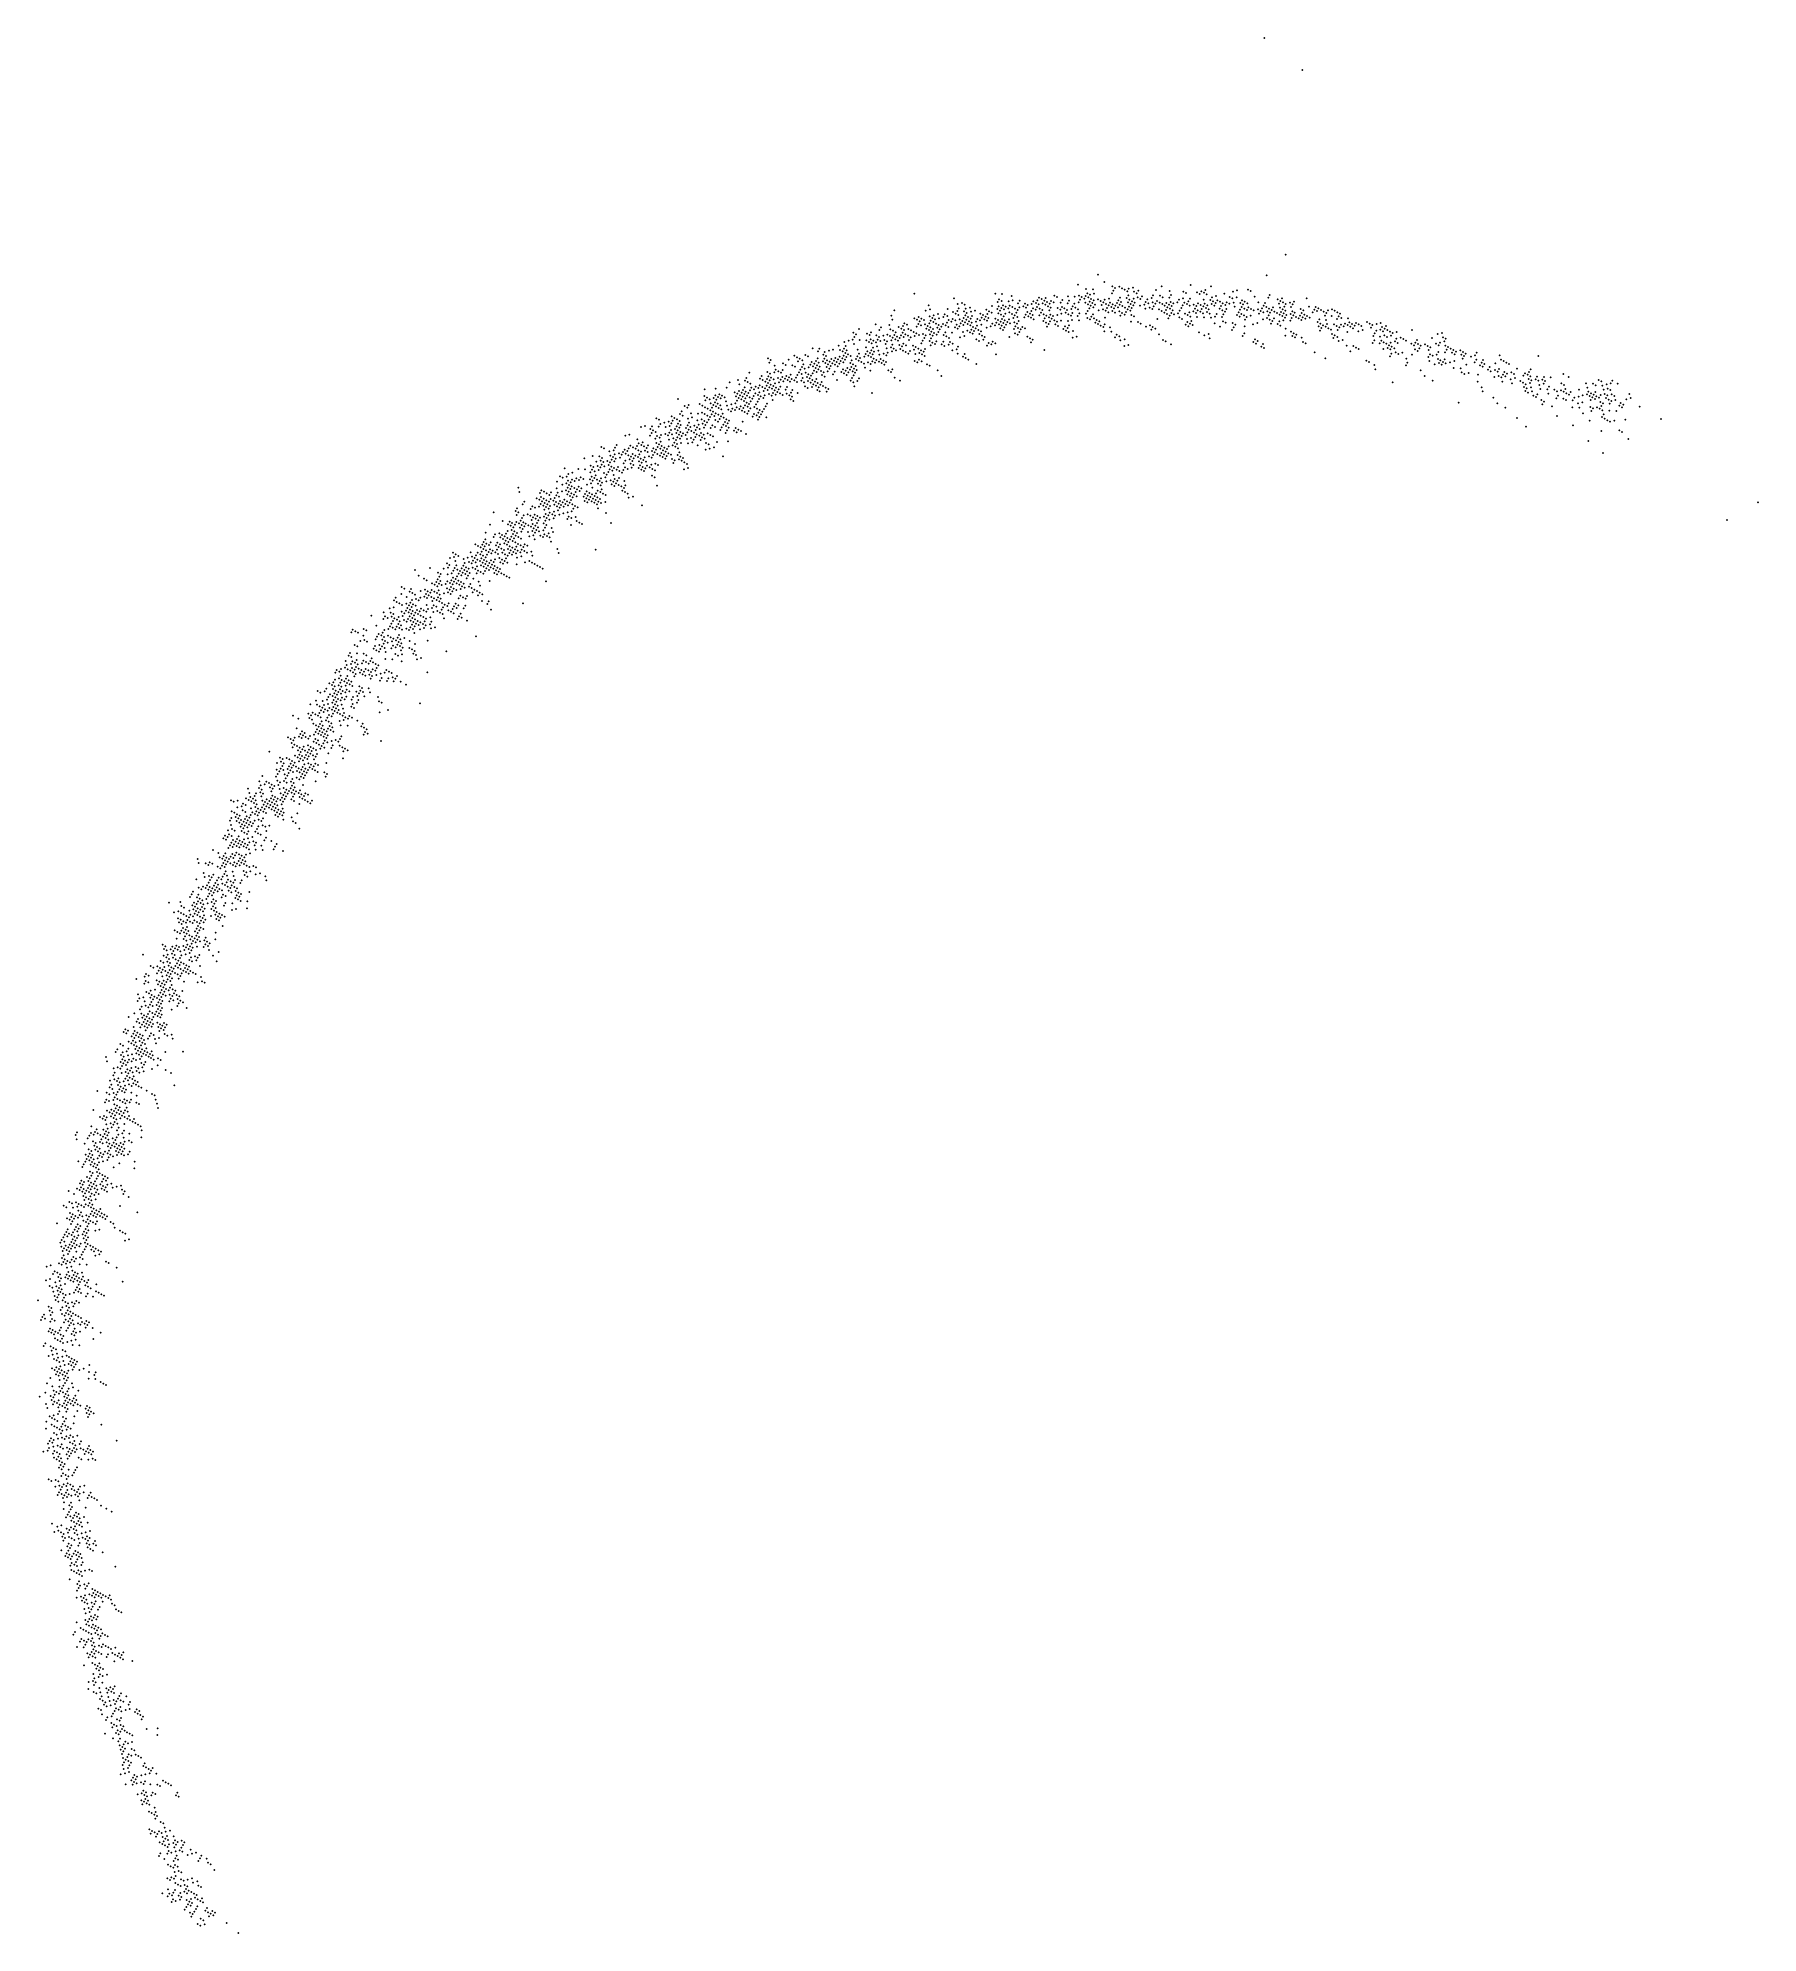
# Model space of a CAD drawing. Header units: millimetres. Extents: x -0.23 to 0.94, y -0.89 to 1.25.
# Drawn here: x 0.8876 to 0.9432, y -0.8883 to -0.8271 of the extents above.
import ezdxf

# ---------------------------------------------------------------- set-up
doc = ezdxf.new("R2010")
doc.units = ezdxf.units.MM

msp = doc.modelspace()

# ---------------------------------------------------------------- linework, layer by layer
at = {"layer": 'mainlayer', "color": 7, "lineweight": -3}
for p in [(0.927241, -0.827139), (0.92847, -0.82818), (0.927927, -0.834134), (0.921227, -0.835102), (0.921485, -0.835249), (0.921706, -0.835261), (0.921865, -0.834782), (0.922074, -0.835015), (0.922332, -0.835162), (0.922418, -0.835211), (0.922418, -0.835211), (0.922553, -0.835174), (0.922639, -0.835223), (0.922725, -0.835272), (0.92286, -0.835235), (0.922995, -0.835198), (0.923928, -0.835159), (0.92486, -0.835121), (0.925523, -0.835157), (0.926714, -0.835266), (0.927315, -0.83481), (0.915937, -0.835393), (0.916404, -0.835773), (0.917214, -0.835551), (0.917337, -0.835735), (0.917374, -0.83587), (0.917472, -0.835698), (0.917472, -0.835698), (0.917558, -0.835747), (0.917595, -0.835882), (0.91773, -0.835845), (0.918442, -0.835794), (0.918552, -0.835401), (0.918626, -0.835671), (0.918663, -0.835806), (0.918675, -0.835585), (0.918749, -0.835855), (0.918749, -0.835855), (0.918761, -0.835634), (0.918761, -0.835634), (0.918773, -0.835413), (0.918798, -0.835769), (0.918884, -0.835818), (0.91897, -0.835867), (0.918982, -0.835646), (0.918982, -0.835646), (0.919019, -0.835781), (0.91908, -0.835474), (0.919105, -0.83583), (0.919117, -0.835609), (0.919191, -0.835879), (0.919289, -0.835707), (0.919326, -0.835842), (0.919338, -0.835621), (0.919461, -0.835805), (0.91951, -0.835719), (0.919547, -0.835854), (0.919547, -0.835854), (0.919596, -0.835768), (0.919596, -0.835768), (0.919731, -0.835731), (0.919768, -0.835866), (0.91978, -0.835645), (0.919866, -0.835694), (0.919903, -0.835829), (0.919915, -0.835608), (0.919952, -0.835743), (0.919963, -0.835522), (0.919989, -0.835878), (0.92005, -0.835571), (0.920087, -0.835706), (0.920136, -0.83562), (0.920136, -0.83562), (0.920173, -0.835755), (0.920184, -0.835534), (0.920222, -0.835669), (0.920222, -0.835669), (0.920259, -0.835804), (0.920308, -0.835718), (0.920345, -0.835853), (0.920356, -0.835632), (0.920442, -0.835681), (0.920454, -0.83546), (0.92054, -0.835509), (0.920565, -0.835864), (0.920663, -0.835693), (0.920663, -0.835693), (0.920701, -0.835827), (0.920701, -0.835827), (0.920712, -0.835606), (0.920786, -0.835876), (0.920884, -0.835704), (0.920896, -0.835483), (0.920933, -0.835618), (0.921056, -0.835802), (0.921056, -0.835802), (0.921056, -0.835802), (0.921105, -0.835716), (0.921105, -0.835716), (0.921117, -0.835495), (0.921142, -0.835851), (0.92124, -0.835679), (0.921252, -0.835458), (0.921252, -0.835458), (0.921289, -0.835593), (0.921338, -0.835507), (0.921424, -0.835556), (0.921424, -0.835556), (0.921461, -0.835691), (0.921461, -0.835691), (0.921473, -0.83547), (0.921522, -0.835384), (0.921522, -0.835384), (0.921547, -0.83574), (0.921559, -0.835519), (0.921584, -0.835875), (0.921596, -0.835654), (0.921608, -0.835433), (0.921633, -0.835789), (0.921645, -0.835568), (0.921682, -0.835703), (0.921719, -0.835838), (0.921731, -0.835617), (0.921743, -0.835396), (0.921768, -0.835752), (0.921866, -0.83558), (0.921952, -0.835629), (0.921989, -0.835764), (0.921989, -0.835764), (0.922038, -0.835678), (0.922087, -0.835592), (0.922124, -0.835727), (0.922161, -0.835862), (0.92221, -0.835776), (0.922222, -0.835555), (0.922259, -0.83569), (0.922259, -0.83569), (0.922296, -0.835825), (0.92232, -0.835383), (0.922345, -0.835739), (0.922345, -0.835739), (0.922369, -0.835297), (0.922369, -0.835297), (0.922382, -0.835874), (0.922431, -0.835788), (0.92248, -0.835702), (0.922517, -0.835837), (0.922529, -0.835616), (0.922529, -0.835616), (0.922529, -0.835616), (0.922566, -0.835751), (0.922578, -0.83553), (0.922615, -0.835665), (0.922652, -0.8358), (0.922652, -0.8358), (0.922652, -0.8358), (0.922738, -0.835849), (0.922799, -0.835542), (0.922811, -0.835321), (0.922836, -0.835677), (0.922848, -0.835456), (0.922873, -0.835812), (0.922885, -0.835591), (0.922885, -0.835591), (0.922922, -0.835726), (0.922959, -0.835861), (0.922971, -0.83564), (0.922971, -0.83564), (0.922971, -0.83564), (0.923008, -0.835775), (0.923008, -0.835775), (0.923008, -0.835775), (0.92302, -0.835554), (0.92302, -0.835554), (0.923032, -0.835333), (0.923032, -0.835333), (0.923057, -0.835689), (0.923118, -0.835382), (0.923155, -0.835517), (0.923167, -0.835296), (0.923229, -0.835787), (0.923241, -0.835566), (0.92329, -0.83548), (0.923364, -0.83575), (0.923401, -0.835884), (0.923413, -0.835664), (0.923462, -0.835578), (0.923462, -0.835578), (0.923499, -0.835712), (0.923536, -0.835847), (0.923536, -0.835847), (0.923597, -0.835541), (0.923597, -0.835541), (0.923634, -0.835675), (0.923646, -0.835454), (0.923671, -0.83581), (0.92372, -0.835724), (0.923744, -0.835283), (0.923769, -0.835638), (0.923855, -0.835687), (0.923867, -0.835466), (0.923941, -0.835736), (0.923953, -0.835515), (0.924027, -0.835785), (0.924076, -0.835699), (0.924113, -0.835834), (0.924162, -0.835748), (0.924174, -0.835527), (0.924186, -0.835306), (0.924199, -0.835883), (0.924199, -0.835883), (0.924211, -0.835662), (0.924223, -0.835441), (0.924248, -0.835797), (0.924297, -0.835711), (0.924297, -0.835711), (0.924432, -0.835674), (0.924481, -0.835588), (0.924481, -0.835588), (0.924481, -0.835588), (0.924555, -0.835858), (0.924604, -0.835772), (0.924604, -0.835772), (0.924604, -0.835772), (0.924616, -0.835551), (0.924627, -0.83533), (0.924653, -0.835686), (0.924713, -0.835379), (0.924739, -0.835735), (0.924788, -0.835649), (0.924825, -0.835784), (0.924837, -0.835563), (0.92496, -0.835747), (0.924997, -0.835882), (0.925046, -0.835796), (0.925046, -0.835796), (0.925069, -0.835354), (0.925095, -0.83571), (0.925155, -0.835403), (0.925155, -0.835403), (0.925181, -0.835759), (0.925204, -0.835317), (0.925267, -0.835808), (0.925267, -0.835808), (0.925278, -0.835587), (0.92529, -0.835366), (0.925315, -0.835722), (0.925339, -0.83528), (0.925339, -0.83528), (0.925353, -0.835857), (0.925376, -0.835415), (0.925402, -0.835771), (0.925499, -0.835599), (0.925536, -0.835734), (0.925548, -0.835513), (0.925548, -0.835513), (0.925585, -0.835648), (0.925623, -0.835783), (0.925671, -0.835697), (0.925683, -0.835476), (0.92572, -0.835611), (0.92572, -0.835611), (0.925795, -0.835881), (0.925795, -0.835881), (0.925806, -0.83566), (0.925843, -0.835795), (0.925892, -0.835709), (0.925953, -0.835402), (0.925953, -0.835402), (0.925978, -0.835758), (0.926027, -0.835672), (0.926113, -0.835721), (0.926125, -0.8355), (0.926211, -0.835549), (0.926223, -0.835328), (0.926248, -0.835684), (0.926285, -0.835818), (0.926285, -0.835818), (0.926285, -0.835818), (0.926346, -0.835512), (0.926358, -0.835291), (0.926469, -0.835696), (0.926506, -0.83583), (0.926506, -0.83583), (0.926518, -0.835609), (0.926555, -0.835744), (0.926592, -0.835879), (0.926592, -0.835879), (0.926604, -0.835658), (0.92669, -0.835707), (0.926727, -0.835842), (0.926727, -0.835842), (0.9268, -0.835314), (0.926923, -0.835498), (0.927046, -0.835682), (0.927169, -0.835866), (0.927169, -0.835866), (0.927218, -0.83578), (0.927267, -0.835694), (0.927304, -0.835829), (0.927304, -0.835829), (0.927365, -0.835522), (0.92739, -0.835878), (0.927414, -0.835436), (0.927525, -0.835841), (0.927672, -0.835583), (0.927709, -0.835718), (0.927746, -0.835853), (0.927758, -0.835632), (0.927807, -0.835546), (0.927844, -0.835681), (0.927881, -0.835816), (0.92793, -0.83573), (0.928065, -0.835693), (0.928102, -0.835828), (0.928151, -0.835742), (0.9282, -0.835656), (0.928605, -0.835545), (0.928679, -0.835815), (0.9289, -0.835827), (0.928986, -0.835876), (0.914687, -0.836389), (0.914859, -0.836487), (0.915129, -0.836413), (0.91519, -0.836106), (0.915227, -0.836241), (0.915288, -0.835934), (0.915436, -0.836474), (0.915436, -0.836474), (0.915571, -0.836437), (0.915571, -0.836437), (0.91562, -0.836351), (0.91562, -0.836351), (0.915706, -0.8364), (0.915706, -0.8364), (0.915938, -0.836191), (0.916013, -0.836461), (0.916013, -0.836461), (0.916025, -0.83624), (0.916062, -0.836375), (0.916062, -0.836375), (0.916062, -0.836375), (0.916074, -0.836154), (0.916111, -0.836289), (0.916111, -0.836289), (0.916148, -0.836424), (0.91616, -0.836203), (0.916246, -0.836252), (0.916283, -0.836387), (0.916283, -0.836387), (0.916306, -0.835945), (0.916369, -0.836436), (0.916418, -0.83635), (0.916429, -0.836129), (0.916441, -0.835908), (0.916455, -0.836485), (0.916467, -0.836264), (0.916515, -0.836178), (0.916553, -0.836313), (0.916564, -0.836092), (0.916564, -0.836092), (0.916601, -0.836227), (0.916601, -0.836227), (0.916601, -0.836227), (0.916638, -0.836362), (0.916676, -0.836497), (0.916676, -0.836497), (0.916676, -0.836497), (0.916699, -0.836055), (0.916724, -0.836411), (0.916736, -0.83619), (0.91681, -0.83646), (0.916859, -0.836374), (0.916871, -0.836153), (0.91692, -0.836067), (0.91692, -0.836067), (0.916945, -0.836423), (0.916945, -0.836423), (0.916994, -0.836337), (0.916994, -0.836337), (0.917006, -0.836116), (0.917018, -0.835895), (0.917031, -0.836472), (0.917043, -0.836251), (0.917129, -0.8363), (0.917178, -0.836214), (0.917178, -0.836214), (0.91719, -0.835993), (0.917252, -0.836484), (0.917264, -0.836263), (0.917264, -0.836263), (0.917276, -0.836042), (0.917301, -0.836398), (0.917301, -0.836398), (0.917325, -0.835956), (0.917325, -0.835956), (0.917362, -0.836091), (0.917387, -0.836447), (0.917399, -0.836226), (0.917399, -0.836226), (0.917436, -0.83636), (0.917485, -0.836275), (0.917522, -0.836409), (0.917522, -0.836409), (0.917522, -0.836409), (0.917534, -0.836188), (0.917546, -0.835968), (0.917571, -0.836323), (0.917583, -0.836102), (0.91762, -0.836237), (0.917632, -0.836016), (0.917632, -0.836016), (0.917632, -0.836016), (0.917657, -0.836372), (0.917669, -0.836151), (0.917706, -0.836286), (0.917743, -0.836421), (0.917743, -0.836421), (0.917755, -0.8362), (0.917767, -0.835979), (0.917792, -0.836335), (0.917804, -0.836114), (0.917804, -0.836114), (0.917829, -0.83647), (0.917902, -0.835942), (0.917927, -0.836298), (0.917927, -0.836298), (0.917927, -0.836298), (0.917964, -0.836433), (0.917976, -0.836212), (0.918062, -0.836261), (0.918062, -0.836261), (0.918062, -0.836261), (0.918074, -0.83604), (0.918099, -0.836396), (0.918111, -0.836175), (0.91816, -0.836089), (0.91816, -0.836089), (0.918197, -0.836224), (0.918197, -0.836224), (0.918246, -0.836138), (0.918258, -0.835917), (0.918258, -0.835917), (0.918271, -0.836494), (0.918283, -0.836273), (0.918295, -0.836052), (0.918332, -0.836187), (0.918344, -0.835966), (0.918406, -0.836457), (0.91843, -0.836015), (0.918455, -0.836371), (0.918541, -0.83642), (0.918553, -0.836199), (0.91859, -0.836334), (0.918614, -0.835892), (0.918639, -0.836248), (0.918651, -0.836027), (0.918651, -0.836027), (0.918676, -0.836383), (0.9187, -0.835941), (0.918725, -0.836297), (0.918737, -0.836076), (0.918762, -0.836432), (0.918762, -0.836432), (0.918774, -0.836211), (0.918811, -0.836346), (0.918823, -0.836125), (0.918835, -0.835904), (0.918848, -0.836481), (0.91886, -0.83626), (0.91886, -0.83626), (0.91886, -0.83626), (0.918872, -0.836039), (0.918897, -0.836395), (0.918946, -0.836309), (0.918946, -0.836309), (0.918946, -0.836309), (0.918995, -0.836223), (0.919007, -0.836002), (0.919032, -0.836358), (0.919093, -0.836051), (0.91913, -0.836186), (0.91913, -0.836186), (0.919167, -0.836321), (0.919179, -0.8361), (0.919204, -0.836456), (0.919204, -0.836456), (0.919228, -0.836014), (0.919253, -0.83637), (0.919265, -0.836149), (0.919265, -0.836149), (0.919277, -0.835928), (0.919277, -0.835928), (0.919277, -0.835928), (0.919302, -0.836284), (0.919425, -0.836468), (0.919486, -0.836161), (0.919535, -0.836075), (0.919584, -0.835989), (0.919584, -0.835989), (0.919584, -0.835989), (0.919621, -0.836124), (0.919621, -0.836124), (0.91967, -0.836038), (0.919707, -0.836173), (0.919719, -0.835952), (0.919719, -0.835952), (0.919756, -0.836087), (0.919793, -0.836222), (0.919854, -0.835915), (0.919977, -0.836099), (0.920026, -0.836013), (0.920075, -0.835927), (0.920075, -0.835927), (0.9201, -0.836283), (0.920112, -0.836062), (0.920149, -0.836197), (0.920149, -0.836197), (0.920186, -0.836331), (0.920198, -0.836111), (0.920198, -0.836111), (0.920198, -0.836111), (0.920223, -0.836467), (0.920272, -0.83638), (0.920284, -0.83616), (0.920284, -0.83616), (0.920284, -0.83616), (0.920296, -0.835939), (0.920296, -0.835939), (0.920321, -0.836295), (0.920321, -0.836295), (0.920333, -0.836074), (0.92037, -0.836208), (0.920419, -0.836123), (0.920419, -0.836123), (0.920456, -0.836257), (0.920493, -0.836392), (0.920542, -0.836306), (0.920542, -0.836306), (0.920554, -0.836085), (0.920579, -0.836441), (0.920579, -0.836441), (0.920652, -0.835913), (0.920677, -0.836269), (0.920689, -0.836048), (0.920689, -0.836048), (0.9208, -0.836453), (0.920824, -0.836011), (0.920824, -0.836011), (0.920873, -0.835925), (0.920873, -0.835925), (0.920898, -0.836281), (0.920909, -0.83606), (0.920935, -0.836416), (0.920935, -0.836416), (0.920995, -0.836109), (0.921007, -0.835888), (0.921033, -0.836244), (0.921033, -0.836244), (0.921044, -0.836023), (0.921044, -0.836023), (0.921216, -0.836121), (0.921228, -0.8359), (0.921254, -0.836256), (0.921254, -0.836256), (0.921265, -0.836035), (0.921265, -0.836035), (0.921265, -0.836035), (0.921486, -0.836047), (0.921523, -0.836182), (0.921523, -0.836182), (0.921523, -0.836182), (0.921523, -0.836182), (0.921535, -0.835961), (0.921535, -0.835961), (0.921535, -0.835961), (0.921609, -0.836231), (0.921658, -0.836145), (0.921658, -0.836145), (0.921707, -0.836059), (0.921707, -0.836059), (0.921744, -0.836194), (0.921744, -0.836194), (0.921744, -0.836194), (0.921781, -0.836329), (0.92183, -0.836243), (0.921867, -0.836378), (0.921867, -0.836378), (0.921867, -0.836378), (0.921891, -0.835936), (0.921916, -0.836292), (0.921953, -0.836427), (0.922026, -0.835899), (0.92204, -0.836476), (0.922088, -0.83639), (0.922088, -0.83639), (0.9221, -0.836169), (0.922112, -0.835948), (0.922198, -0.835997), (0.92226, -0.836488), (0.92226, -0.836488), (0.922333, -0.83596), (0.922419, -0.836009), (0.922554, -0.835972), (0.922591, -0.836107), (0.92264, -0.836021), (0.92264, -0.836021), (0.922726, -0.83607), (0.922775, -0.835984), (0.922775, -0.835984), (0.922775, -0.835984), (0.922824, -0.835898), (0.92291, -0.835947), (0.922935, -0.836303), (0.922947, -0.836082), (0.922947, -0.836082), (0.922947, -0.836082), (0.923033, -0.836131), (0.923033, -0.836131), (0.923033, -0.836131), (0.923156, -0.836314), (0.923242, -0.836363), (0.923414, -0.836461), (0.923549, -0.836424), (0.923549, -0.836424), (0.923622, -0.835896), (0.923622, -0.835896), (0.923635, -0.836473), (0.923782, -0.836215), (0.923843, -0.835908), (0.923929, -0.835957), (0.924015, -0.836006), (0.924064, -0.83592), (0.924101, -0.836055), (0.924138, -0.83619), (0.924187, -0.836104), (0.924236, -0.836018), (0.924285, -0.835932), (0.924285, -0.835932), (0.924285, -0.835932), (0.924322, -0.836067), (0.924322, -0.836067), (0.924457, -0.83603), (0.924457, -0.83603), (0.924457, -0.83603), (0.924494, -0.836165), (0.924494, -0.836165), (0.924494, -0.836165), (0.924506, -0.835944), (0.924506, -0.835944), (0.92458, -0.836214), (0.924678, -0.836042), (0.924678, -0.836042), (0.924703, -0.836398), (0.924752, -0.836312), (0.924764, -0.836091), (0.924789, -0.836447), (0.924813, -0.836005), (0.924838, -0.836361), (0.924838, -0.836361), (0.92485, -0.83614), (0.924887, -0.836275), (0.924924, -0.83641), (0.924948, -0.835968), (0.925034, -0.836017), (0.925071, -0.836152), (0.925071, -0.836152), (0.925083, -0.835931), (0.925083, -0.835931), (0.925169, -0.83598), (0.925169, -0.83598), (0.925218, -0.835894), (0.925255, -0.836029), (0.925292, -0.836164), (0.92539, -0.835992), (0.925439, -0.835906), (0.925476, -0.836041), (0.925513, -0.836176), (0.925636, -0.83636), (0.925648, -0.836139), (0.925697, -0.836053), (0.925697, -0.836053), (0.925808, -0.836458), (0.925869, -0.836151), (0.925869, -0.836151), (0.92588, -0.83593), (0.925906, -0.836286), (0.925918, -0.836065), (0.925966, -0.835979), (0.925992, -0.836334), (0.926015, -0.835893), (0.926213, -0.836346), (0.92625, -0.836481), (0.92625, -0.836481), (0.92625, -0.836481), (0.926299, -0.836395), (0.926299, -0.836395), (0.926359, -0.836088), (0.926408, -0.836002), (0.926445, -0.836137), (0.926445, -0.836137), (0.926445, -0.836137), (0.926457, -0.835916), (0.926457, -0.835916), (0.926494, -0.836051), (0.92658, -0.8361), (0.926606, -0.836456), (0.926617, -0.836235), (0.926666, -0.836149), (0.926678, -0.835928), (0.926801, -0.836112), (0.926813, -0.835891), (0.926813, -0.835891), (0.926875, -0.836382), (0.926899, -0.83594), (0.92701, -0.836345), (0.927034, -0.835903), (0.927034, -0.835903), (0.927034, -0.835903), (0.927071, -0.836038), (0.92712, -0.835952), (0.927194, -0.836222), (0.927206, -0.836001), (0.927206, -0.836001), (0.927329, -0.836185), (0.927329, -0.836185), (0.927341, -0.835964), (0.927378, -0.836099), (0.927378, -0.836099), (0.927378, -0.836099), (0.927415, -0.836234), (0.927427, -0.836013), (0.927452, -0.836369), (0.927476, -0.835927), (0.927476, -0.835927), (0.927501, -0.836283), (0.927501, -0.836283), (0.927501, -0.836283), (0.92755, -0.836197), (0.92755, -0.836197), (0.927562, -0.835976), (0.927648, -0.836025), (0.927673, -0.836381), (0.927722, -0.836295), (0.927722, -0.836295), (0.927734, -0.836074), (0.927734, -0.836074), (0.927734, -0.836074), (0.927759, -0.83643), (0.927759, -0.83643), (0.927783, -0.835988), (0.92782, -0.836123), (0.92782, -0.836123), (0.927832, -0.835902), (0.927857, -0.836258), (0.927869, -0.836037), (0.927869, -0.836037), (0.927906, -0.836172), (0.927918, -0.835951), (0.927955, -0.836086), (0.928078, -0.83627), (0.92809, -0.836049), (0.928127, -0.836184), (0.928127, -0.836184), (0.928139, -0.835963), (0.928139, -0.835963), (0.928176, -0.836098), (0.928225, -0.836012), (0.928262, -0.836147), (0.928348, -0.836196), (0.928397, -0.83611), (0.928409, -0.835889), (0.928409, -0.835889), (0.928434, -0.836245), (0.928446, -0.836024), (0.928483, -0.836159), (0.928483, -0.836159), (0.928495, -0.835938), (0.928532, -0.836073), (0.928569, -0.836208), (0.928618, -0.836122), (0.928704, -0.836171), (0.928802, -0.835999), (0.928802, -0.835999), (0.928851, -0.835913), (0.928851, -0.835913), (0.928851, -0.835913), (0.928937, -0.835962), (0.928962, -0.836317), (0.928962, -0.836317), (0.928999, -0.836452), (0.929011, -0.836231), (0.929011, -0.836231), (0.929011, -0.836231), (0.929048, -0.836366), (0.929072, -0.835924), (0.929134, -0.836415), (0.929158, -0.835973), (0.929195, -0.836108), (0.929195, -0.836108), (0.92922, -0.836464), (0.929232, -0.836243), (0.929244, -0.836022), (0.929269, -0.836378), (0.929293, -0.835936), (0.929293, -0.835936), (0.929416, -0.83612), (0.929416, -0.83612), (0.929428, -0.835899), (0.92949, -0.83639), (0.92949, -0.83639), (0.92949, -0.83639), (0.929514, -0.835948), (0.929576, -0.836439), (0.929588, -0.836218), (0.9296, -0.835997), (0.929637, -0.836132), (0.929637, -0.836132), (0.929662, -0.836488), (0.929686, -0.836046), (0.929711, -0.836402), (0.929711, -0.836402), (0.929723, -0.836181), (0.929723, -0.836181), (0.929797, -0.836451), (0.929846, -0.836365), (0.929932, -0.836414), (0.929944, -0.836193), (0.929981, -0.836328), (0.930018, -0.836463), (0.930067, -0.836377), (0.930153, -0.836426), (0.930202, -0.83634), (0.930288, -0.836389), (0.930374, -0.836438), (0.930558, -0.836315), (0.930644, -0.836364), (0.93073, -0.836413), (0.930865, -0.836376), (0.931, -0.836339), (0.931037, -0.836474), (0.931172, -0.836437), (0.913497, -0.837079), (0.913681, -0.836956), (0.913718, -0.837091), (0.913816, -0.836919), (0.913951, -0.836882), (0.913963, -0.836661), (0.913988, -0.837017), (0.913988, -0.837017), (0.913988, -0.837017), (0.914, -0.836796), (0.914049, -0.83671), (0.914147, -0.836538), (0.914172, -0.836894), (0.914393, -0.836905), (0.914393, -0.836905), (0.914405, -0.836685), (0.914479, -0.836954), (0.914479, -0.836954), (0.914491, -0.836733), (0.914528, -0.836868), (0.914528, -0.836868), (0.91454, -0.836647), (0.914565, -0.837003), (0.914614, -0.836917), (0.9147, -0.836966), (0.9147, -0.836966), (0.9147, -0.836966), (0.914712, -0.836745), (0.914712, -0.836745), (0.914712, -0.836745), (0.914737, -0.837101), (0.914749, -0.83688), (0.914749, -0.83688), (0.914798, -0.836794), (0.91481, -0.836573), (0.914835, -0.836929), (0.914933, -0.836757), (0.914933, -0.836757), (0.91497, -0.836892), (0.915007, -0.837027), (0.915056, -0.836941), (0.915068, -0.83672), (0.915154, -0.836769), (0.915166, -0.836548), (0.915191, -0.836904), (0.915228, -0.837039), (0.915228, -0.837039), (0.915228, -0.837039), (0.91524, -0.836818), (0.915252, -0.836597), (0.915289, -0.836732), (0.915326, -0.836867), (0.915338, -0.836646), (0.915375, -0.836781), (0.915412, -0.836916), (0.915449, -0.837051), (0.915449, -0.837051), (0.915449, -0.837051), (0.915461, -0.83683), (0.915461, -0.83683), (0.915461, -0.83683), (0.91551, -0.836744), (0.915522, -0.836523), (0.915522, -0.836523), (0.915535, -0.8371), (0.915535, -0.8371), (0.915559, -0.836658), (0.915584, -0.837014), (0.915596, -0.836793), (0.915608, -0.836572), (0.915645, -0.836707), (0.91567, -0.837063), (0.915731, -0.836756), (0.915743, -0.836535), (0.915768, -0.836891), (0.915817, -0.836805), (0.915829, -0.836584), (0.915891, -0.837075), (0.915915, -0.836633), (0.915915, -0.836633), (0.915915, -0.836633), (0.915952, -0.836768), (0.916001, -0.836682), (0.916087, -0.836731), (0.916161, -0.837001), (0.91621, -0.836915), (0.916222, -0.836694), (0.916259, -0.836829), (0.916259, -0.836829), (0.916308, -0.836743), (0.91632, -0.836522), (0.916406, -0.836571), (0.916406, -0.836571), (0.916406, -0.836571), (0.916406, -0.836571), (0.916431, -0.836927), (0.916431, -0.836927), (0.916431, -0.836927), (0.916443, -0.836706), (0.916443, -0.836706), (0.916468, -0.837062), (0.91648, -0.836841), (0.916492, -0.83662), (0.916517, -0.836976), (0.916529, -0.836755), (0.916529, -0.836755), (0.916529, -0.836755), (0.916541, -0.836534), (0.916578, -0.836669), (0.916578, -0.836669), (0.916603, -0.837025), (0.916652, -0.836939), (0.916664, -0.836718), (0.916664, -0.836718), (0.916713, -0.836632), (0.916761, -0.836546), (0.916824, -0.837037), (0.916873, -0.836951), (0.916873, -0.836951), (0.916885, -0.83673), (0.916885, -0.83673), (0.91691, -0.837085), (0.916934, -0.836644), (0.916934, -0.836644), (0.916971, -0.836779), (0.917045, -0.837048), (0.917057, -0.836828), (0.917094, -0.836962), (0.917154, -0.836655), (0.91718, -0.837011), (0.917338, -0.836532), (0.917352, -0.837109), (0.917412, -0.836802), (0.91751, -0.83663), (0.917547, -0.836765), (0.917645, -0.836593), (0.917731, -0.836642), (0.91778, -0.836556), (0.91778, -0.836556), (0.91778, -0.836556), (0.91778, -0.836556), (0.917817, -0.836691), (0.917866, -0.836605), (0.917915, -0.836519), (0.91794, -0.836875), (0.91794, -0.836875), (0.918001, -0.836568), (0.918026, -0.836924), (0.918038, -0.836703), (0.918038, -0.836703), (0.918087, -0.836617), (0.918124, -0.836752), (0.918124, -0.836752), (0.918124, -0.836752), (0.918161, -0.836887), (0.91821, -0.836801), (0.918284, -0.837071), (0.918333, -0.836985), (0.918419, -0.837034), (0.918468, -0.836948), (0.918554, -0.836997), (0.918713, -0.836518), (0.918799, -0.836567), (0.919008, -0.8368), (0.919155, -0.836542), (0.919155, -0.836542), (0.919192, -0.836677), (0.919192, -0.836677), (0.919278, -0.836726), (0.91929, -0.836505), (0.91929, -0.836505), (0.919327, -0.83664), (0.919376, -0.836554), (0.919376, -0.836554), (0.919511, -0.836517), (0.919585, -0.836787), (0.919585, -0.836787), (0.919671, -0.836836), (0.919708, -0.836971), (0.919757, -0.836885), (0.920751, -0.836539), (0.920837, -0.836588), (0.920886, -0.836502), (0.920886, -0.836502), (0.920923, -0.836637), (0.920923, -0.836637), (0.920923, -0.836637), (0.921046, -0.836821), (0.921058, -0.8366), (0.921181, -0.836784), (0.922077, -0.836611), (0.922297, -0.836623), (0.922297, -0.836623), (0.922421, -0.836807), (0.922469, -0.836721), (0.922555, -0.83677), (0.922555, -0.83677), (0.922593, -0.836905), (0.922716, -0.837088), (0.922727, -0.836868), (0.92285, -0.837051), (0.92285, -0.837051), (0.923586, -0.836559), (0.923721, -0.836522), (0.923721, -0.836522), (0.923721, -0.836522), (0.923844, -0.836706), (0.923967, -0.83689), (0.924053, -0.836939), (0.924225, -0.837037), (0.924225, -0.837037), (0.925133, -0.836643), (0.925305, -0.836741), (0.925305, -0.836741), (0.925305, -0.836741), (0.925305, -0.836741), (0.92544, -0.836704), (0.92544, -0.836704), (0.925477, -0.836838), (0.926201, -0.836567), (0.926545, -0.836763), (0.926594, -0.836677), (0.926594, -0.836677), (0.926889, -0.836959), (0.926938, -0.836873), (0.926975, -0.837008), (0.927024, -0.836922), (0.927024, -0.836922), (0.927147, -0.837106), (0.927196, -0.83702), (0.927196, -0.83702), (0.927919, -0.836749), (0.927931, -0.836528), (0.927931, -0.836528), (0.928103, -0.836626), (0.92814, -0.836761), (0.928189, -0.836675), (0.928226, -0.83681), (0.928275, -0.836724), (0.928275, -0.836724), (0.928447, -0.836821), (0.928484, -0.836956), (0.92857, -0.837005), (0.929036, -0.836587), (0.929085, -0.836501), (0.929306, -0.836513), (0.929392, -0.836562), (0.929392, -0.836562), (0.929429, -0.836697), (0.929466, -0.836832), (0.929515, -0.836746), (0.929515, -0.836746), (0.929601, -0.836795), (0.929613, -0.836574), (0.929638, -0.83693), (0.929773, -0.836893), (0.929896, -0.837077), (0.92992, -0.836635), (0.930104, -0.836512), (0.930117, -0.837089), (0.930276, -0.83661), (0.930411, -0.836573), (0.930681, -0.836499), (0.930743, -0.83699), (0.930755, -0.836769), (0.930755, -0.836769), (0.930792, -0.836904), (0.930792, -0.836904), (0.930804, -0.836683), (0.930853, -0.836597), (0.930853, -0.836597), (0.930964, -0.837002), (0.930976, -0.836781), (0.930988, -0.83656), (0.931013, -0.836916), (0.931013, -0.836916), (0.931074, -0.836609), (0.931099, -0.836965), (0.931111, -0.836744), (0.931123, -0.836523), (0.931123, -0.836523), (0.931123, -0.836523), (0.931185, -0.837013), (0.931197, -0.836793), (0.931209, -0.836572), (0.931271, -0.837062), (0.931295, -0.836621), (0.93132, -0.836976), (0.931332, -0.836756), (0.931332, -0.836756), (0.931332, -0.836756), (0.931381, -0.83667), (0.931455, -0.83694), (0.931455, -0.83694), (0.931504, -0.836853), (0.931516, -0.836632), (0.931541, -0.836988), (0.931639, -0.836816), (0.931725, -0.836865), (0.931811, -0.836914), (0.931983, -0.837012), (0.931983, -0.837012), (0.932007, -0.83657), (0.932069, -0.837061), (0.932118, -0.836975), (0.932167, -0.836889), (0.932204, -0.837024), (0.93229, -0.837073), (0.932425, -0.837036), (0.932511, -0.837085), (0.932657, -0.836827), (0.932657, -0.836827), (0.932781, -0.837011), (0.932841, -0.836704), (0.932866, -0.83706), (0.932915, -0.836974), (0.932976, -0.836667), (0.933013, -0.836802), (0.93305, -0.836937), (0.933087, -0.837072), (0.933099, -0.836851), (0.911215, -0.837487), (0.911252, -0.837622), (0.911301, -0.837536), (0.911424, -0.83772), (0.911694, -0.837646), (0.91178, -0.837695), (0.911878, -0.837523), (0.912001, -0.837707), (0.912062, -0.8374), (0.912148, -0.837449), (0.912185, -0.837584), (0.912234, -0.837498), (0.91232, -0.837547), (0.912357, -0.837682), (0.912418, -0.837375), (0.912504, -0.837424), (0.912578, -0.837694), (0.912627, -0.837608), (0.912627, -0.837608), (0.912651, -0.837166), (0.912713, -0.837657), (0.912762, -0.837571), (0.912762, -0.837571), (0.912799, -0.837706), (0.912811, -0.837485), (0.912811, -0.837485), (0.912822, -0.837264), (0.912848, -0.83762), (0.912871, -0.837178), (0.912983, -0.837583), (0.912995, -0.837362), (0.912995, -0.837362), (0.913032, -0.837497), (0.913043, -0.837276), (0.913069, -0.837632), (0.913081, -0.837411), (0.913118, -0.837546), (0.913118, -0.837546), (0.913155, -0.837681), (0.913179, -0.837239), (0.913204, -0.837595), (0.913204, -0.837595), (0.913204, -0.837595), (0.913253, -0.837509), (0.913253, -0.837509), (0.91329, -0.837644), (0.91329, -0.837644), (0.913313, -0.837202), (0.913313, -0.837202), (0.913339, -0.837558), (0.913376, -0.837693), (0.913388, -0.837472), (0.913425, -0.837607), (0.913425, -0.837607), (0.913425, -0.837607), (0.913474, -0.837521), (0.913511, -0.837656), (0.913511, -0.837656), (0.913511, -0.837656), (0.913511, -0.837656), (0.913523, -0.837435), (0.913534, -0.837214), (0.913534, -0.837214), (0.913559, -0.83757), (0.913559, -0.83757), (0.913559, -0.83757), (0.913608, -0.837484), (0.913608, -0.837484), (0.91362, -0.837263), (0.91362, -0.837263), (0.913646, -0.837619), (0.913657, -0.837398), (0.913657, -0.837398), (0.913669, -0.837177), (0.913694, -0.837533), (0.913706, -0.837312), (0.913743, -0.837447), (0.913755, -0.837226), (0.913792, -0.837361), (0.913867, -0.837631), (0.913878, -0.837409), (0.913915, -0.837545), (0.913953, -0.837679), (0.91405, -0.837507), (0.91405, -0.837507), (0.914099, -0.837421), (0.914111, -0.8372), (0.914111, -0.8372), (0.914136, -0.837556), (0.914148, -0.837335), (0.914148, -0.837335), (0.914148, -0.837335), (0.914185, -0.83747), (0.914222, -0.837605), (0.914308, -0.837654), (0.914308, -0.837654), (0.91432, -0.837433), (0.91432, -0.837433), (0.91432, -0.837433), (0.914369, -0.837347), (0.914369, -0.837347), (0.914381, -0.837126), (0.914418, -0.837261), (0.914443, -0.837617), (0.914443, -0.837617), (0.914455, -0.837396), (0.914455, -0.837396), (0.914455, -0.837396), (0.914455, -0.837396), (0.914504, -0.83731), (0.914504, -0.83731), (0.914504, -0.83731), (0.914529, -0.837666), (0.914541, -0.837445), (0.914553, -0.837224), (0.914578, -0.83758), (0.91459, -0.837359), (0.91459, -0.837359), (0.914602, -0.837138), (0.914627, -0.837494), (0.914627, -0.837494), (0.914639, -0.837273), (0.914639, -0.837273), (0.914664, -0.837629), (0.914713, -0.837543), (0.914713, -0.837543), (0.914774, -0.837236), (0.914774, -0.837236), (0.914774, -0.837236), (0.914799, -0.837592), (0.914811, -0.837371), (0.914848, -0.837506), (0.914848, -0.837506), (0.914848, -0.837506), (0.914885, -0.837641), (0.914934, -0.837555), (0.914946, -0.837334), (0.914971, -0.83769), (0.914971, -0.83769), (0.914971, -0.83769), (0.914971, -0.83769), (0.91502, -0.837604), (0.91502, -0.837604), (0.915032, -0.837383), (0.915044, -0.837162), (0.915044, -0.837162), (0.915044, -0.837162), (0.915081, -0.837297), (0.915179, -0.837125), (0.915216, -0.83726), (0.915265, -0.837174), (0.915351, -0.837223), (0.915486, -0.837186), (0.915486, -0.837186), (0.915572, -0.837235), (0.915658, -0.837284), (0.915744, -0.837333), (0.915793, -0.837247), (0.915793, -0.837247), (0.915928, -0.83721), (0.915953, -0.837566), (0.915965, -0.837345), (0.915965, -0.837345), (0.915965, -0.837345), (0.915965, -0.837345), (0.915977, -0.837124), (0.916039, -0.837615), (0.916063, -0.837173), (0.916088, -0.837529), (0.9161, -0.837308), (0.916149, -0.837222), (0.916149, -0.837222), (0.916174, -0.837578), (0.916174, -0.837578), (0.916186, -0.837357), (0.916235, -0.837271), (0.916272, -0.837406), (0.916272, -0.837406), (0.916284, -0.837185), (0.916346, -0.837676), (0.917168, -0.837232), (0.917303, -0.837195), (0.91734, -0.83733), (0.917512, -0.837428), (0.917561, -0.837342), (0.917598, -0.837477), (0.917684, -0.837526), (0.917684, -0.837526), (0.917684, -0.837526), (0.917942, -0.837673), (0.918579, -0.837353), (0.920138, -0.837215), (0.927233, -0.837155), (0.928865, -0.837287), (0.929209, -0.837483), (0.929209, -0.837483), (0.930019, -0.837261), (0.930019, -0.837261), (0.930203, -0.837138), (0.930289, -0.837187), (0.930535, -0.837555), (0.930621, -0.837604), (0.930793, -0.837701), (0.931087, -0.837186), (0.931222, -0.837148), (0.931296, -0.837418), (0.931308, -0.837197), (0.931308, -0.837197), (0.931345, -0.837332), (0.931357, -0.837111), (0.931357, -0.837111), (0.931357, -0.837111), (0.931357, -0.837111), (0.931443, -0.83716), (0.93148, -0.837295), (0.931566, -0.837344), (0.931701, -0.837307), (0.931812, -0.837712), (0.931824, -0.837491), (0.931861, -0.837626), (0.932008, -0.837368), (0.932106, -0.837196), (0.932106, -0.837196), (0.932106, -0.837196), (0.932192, -0.837245), (0.932241, -0.837159), (0.932241, -0.837159), (0.932536, -0.837441), (0.932548, -0.83722), (0.932573, -0.837576), (0.932585, -0.837355), (0.932597, -0.837134), (0.932671, -0.837404), (0.932671, -0.837404), (0.932745, -0.837674), (0.932806, -0.837367), (0.932843, -0.837502), (0.932855, -0.837281), (0.93288, -0.837637), (0.93288, -0.837637), (0.932929, -0.837551), (0.932929, -0.837551), (0.932966, -0.837686), (0.933015, -0.8376), (0.933064, -0.837514), (0.933076, -0.837293), (0.933076, -0.837293), (0.933076, -0.837293), (0.933076, -0.837293), (0.933101, -0.837649), (0.933125, -0.837207), (0.933173, -0.837121), (0.933236, -0.837612), (0.933259, -0.83717), (0.933296, -0.837305), (0.933296, -0.837305), (0.933296, -0.837305), (0.933345, -0.837219), (0.933345, -0.837219), (0.933371, -0.837575), (0.933382, -0.837354), (0.933431, -0.837268), (0.933566, -0.837231), (0.933603, -0.837366), (0.93364, -0.837501), (0.93364, -0.837501), (0.933652, -0.83728), (0.933689, -0.837415), (0.933689, -0.837415), (0.933738, -0.837329), (0.933738, -0.837329), (0.933764, -0.837685), (0.93391, -0.837427), (0.934033, -0.83761), (0.934045, -0.837389), (0.934082, -0.837524), (0.934094, -0.837303), (0.934205, -0.837708), (0.934205, -0.837708), (0.934254, -0.837622), (0.934303, -0.837536), (0.93434, -0.837671), (0.934696, -0.837646), (0.934843, -0.837388), (0.93488, -0.837523), (0.934966, -0.837572), (0.934966, -0.837572), (0.935052, -0.837621), (0.935138, -0.83767), (0.936083, -0.837411), (0.909976, -0.838263), (0.910246, -0.838189), (0.910283, -0.838324), (0.910467, -0.838201), (0.910516, -0.838115), (0.910553, -0.83825), (0.910553, -0.83825), (0.910614, -0.837943), (0.910639, -0.838298), (0.910958, -0.838138), (0.911007, -0.838052), (0.911044, -0.838187), (0.911044, -0.838187), (0.91113, -0.838236), (0.911179, -0.83815), (0.911191, -0.837929), (0.911216, -0.838285), (0.911216, -0.838285), (0.911216, -0.838285), (0.911216, -0.838285), (0.911228, -0.838064), (0.911228, -0.838064), (0.911265, -0.838199), (0.911277, -0.837978), (0.911277, -0.837978), (0.911314, -0.838113), (0.911314, -0.838113), (0.911314, -0.838113), (0.9114, -0.838162), (0.911412, -0.837941), (0.911437, -0.838297), (0.911437, -0.838297), (0.911461, -0.837855), (0.911535, -0.838125), (0.911535, -0.838125), (0.911535, -0.838125), (0.911535, -0.838125), (0.911547, -0.837904), (0.911547, -0.837904), (0.911572, -0.83826), (0.911621, -0.838174), (0.911633, -0.837953), (0.911633, -0.837953), (0.91167, -0.838088), (0.911682, -0.837867), (0.911707, -0.838223), (0.911756, -0.838137), (0.911756, -0.838137), (0.911805, -0.838051), (0.911842, -0.838186), (0.911891, -0.8381), (0.911928, -0.838235), (0.91194, -0.838014), (0.91194, -0.838014), (0.911977, -0.838149), (0.911977, -0.838149), (0.912063, -0.838198), (0.912063, -0.838198), (0.912087, -0.837756), (0.912112, -0.838112), (0.912112, -0.838112), (0.912112, -0.838112), (0.912149, -0.838247), (0.912161, -0.838026), (0.91221, -0.83794), (0.91221, -0.83794), (0.91221, -0.83794), (0.912259, -0.837854), (0.912259, -0.837854), (0.912259, -0.837854), (0.912284, -0.83821), (0.912296, -0.837989), (0.912296, -0.837989), (0.912308, -0.837768), (0.912333, -0.838124), (0.912333, -0.838124), (0.912333, -0.838124), (0.912333, -0.838124), (0.91237, -0.838259), (0.912394, -0.837817), (0.912431, -0.837952), (0.912468, -0.838087), (0.912468, -0.838087), (0.912468, -0.838087), (0.912505, -0.838222), (0.912505, -0.838222), (0.912517, -0.838001), (0.912529, -0.83778), (0.912529, -0.83778), (0.912554, -0.838136), (0.912591, -0.838271), (0.912591, -0.838271), (0.912603, -0.83805), (0.91264, -0.838185), (0.91264, -0.838185), (0.91264, -0.838185), (0.912652, -0.837964), (0.912664, -0.837743), (0.912677, -0.83832), (0.912701, -0.837878), (0.912701, -0.837878), (0.912726, -0.838234), (0.91275, -0.837792), (0.912775, -0.838148), (0.912775, -0.838148), (0.912775, -0.838148), (0.912787, -0.837927), (0.912812, -0.838283), (0.912836, -0.837841), (0.912836, -0.837841), (0.912885, -0.837755), (0.912898, -0.838332), (0.912922, -0.83789), (0.912947, -0.838246), (0.912959, -0.838025), (0.913008, -0.837939), (0.913045, -0.838074), (0.913106, -0.837767), (0.913143, -0.837902), (0.913192, -0.837816), (0.913192, -0.837816), (0.913241, -0.83773), (0.913315, -0.838), (0.913315, -0.838), (0.913364, -0.837914), (0.913364, -0.837914), (0.913364, -0.837914), (0.913438, -0.838184), (0.913438, -0.838184), (0.913438, -0.838184), (0.913462, -0.837742), (0.913585, -0.837926), (0.913634, -0.837839), (0.913671, -0.837974), (0.91372, -0.837888), (0.913757, -0.838023), (0.913769, -0.837802), (0.913806, -0.837937), (0.913806, -0.837937), (0.913855, -0.837851), (0.91388, -0.838207), (0.913904, -0.837766), (0.913904, -0.837766), (0.913929, -0.838121), (0.913941, -0.8379), (0.913966, -0.838256), (0.913978, -0.838035), (0.91399, -0.837814), (0.91399, -0.837814), (0.914027, -0.837949), (0.914039, -0.837728), (0.914076, -0.837863), (0.914101, -0.838219), (0.91415, -0.838133), (0.914345, -0.837789), (0.914517, -0.837887), (0.914517, -0.837887), (0.915094, -0.837874), (0.91518, -0.837923), (0.915229, -0.837837), (0.915303, -0.838107), (0.915475, -0.838205), (0.916432, -0.837725), (0.91669, -0.837871), (0.916813, -0.838055), (0.93083, -0.837837), (0.93083, -0.837837), (0.93083, -0.837837), (0.931383, -0.838265), (0.932291, -0.837871), (0.932414, -0.838055), (0.932672, -0.838202), (0.932672, -0.838202), (0.932672, -0.838202), (0.933359, -0.837796), (0.93358, -0.837808), (0.933617, -0.837942), (0.933703, -0.837991), (0.933838, -0.837954), (0.934133, -0.838236), (0.934145, -0.838015), (0.934291, -0.837757), (0.934464, -0.837855), (0.934464, -0.837855), (0.934512, -0.837769), (0.934549, -0.837904), (0.934672, -0.838088), (0.934684, -0.837867), (0.93477, -0.837916), (0.934807, -0.838051), (0.934819, -0.83783), (0.934819, -0.83783), (0.934893, -0.8381), (0.934893, -0.8381), (0.934931, -0.838235), (0.934942, -0.838014), (0.934991, -0.837928), (0.935028, -0.838063), (0.935028, -0.838063), (0.935077, -0.837977), (0.9352, -0.838161), (0.9352, -0.838161), (0.9352, -0.838161), (0.935212, -0.83794), (0.935237, -0.838296), (0.935298, -0.837989), (0.935335, -0.838124), (0.935396, -0.837817), (0.935507, -0.838222), (0.935507, -0.838222), (0.935593, -0.838271), (0.935605, -0.83805), (0.935605, -0.83805), (0.935654, -0.837964), (0.935654, -0.837964), (0.935679, -0.83832), (0.93574, -0.838013), (0.93574, -0.838013), (0.935777, -0.838148), (0.935789, -0.837927), (0.935814, -0.838283), (0.935826, -0.838062), (0.935838, -0.837841), (0.935863, -0.838197), (0.935998, -0.83816), (0.936047, -0.838074), (0.936084, -0.838209), (0.936219, -0.838172), (0.936219, -0.838172), (0.936256, -0.838306), (0.936268, -0.838085), (0.936305, -0.83822), (0.936489, -0.838097), (0.936833, -0.838293), (0.936894, -0.837986), (0.937066, -0.838084), (0.937631, -0.838292), (0.937852, -0.838304), (0.937852, -0.838304), (0.938036, -0.838181), (0.938122, -0.83823), (0.938294, -0.838328), (0.938429, -0.838291), (0.938478, -0.838205), (0.938478, -0.838205), (0.93865, -0.838303), (0.908308, -0.838793), (0.909155, -0.838706), (0.909167, -0.838485), (0.909192, -0.838841), (0.909241, -0.838755), (0.909327, -0.838804), (0.909327, -0.838804), (0.909364, -0.838939), (0.909462, -0.838767), (0.909499, -0.838902), (0.909499, -0.838902), (0.909511, -0.838681), (0.909523, -0.83846), (0.909548, -0.838816), (0.909597, -0.83873), (0.909597, -0.83873), (0.909646, -0.838644), (0.909683, -0.838779), (0.909683, -0.838779), (0.909732, -0.838693), (0.909732, -0.838693), (0.909732, -0.838693), (0.909818, -0.838742), (0.909855, -0.838877), (0.909879, -0.838435), (0.910137, -0.838582), (0.910137, -0.838582), (0.910162, -0.838938), (0.910162, -0.838938), (0.910174, -0.838717), (0.910211, -0.838852), (0.910211, -0.838852), (0.910211, -0.838852), (0.910223, -0.838631), (0.91026, -0.838766), (0.91026, -0.838766), (0.910272, -0.838545), (0.910309, -0.83868), (0.910309, -0.83868), (0.910346, -0.838814), (0.910346, -0.838814), (0.910358, -0.838594), (0.910394, -0.838728), (0.910407, -0.838508), (0.910432, -0.838863), (0.910432, -0.838863), (0.910432, -0.838863), (0.910443, -0.838642), (0.910455, -0.838422), (0.910481, -0.838777), (0.910492, -0.838556), (0.910518, -0.838912), (0.910529, -0.838691), (0.910529, -0.838691), (0.910529, -0.838691), (0.910529, -0.838691), (0.910578, -0.838605), (0.910616, -0.83874), (0.910627, -0.838519), (0.910627, -0.838519), (0.910627, -0.838519), (0.910627, -0.838519), (0.910653, -0.838875), (0.910676, -0.838433), (0.910702, -0.838789), (0.910702, -0.838789), (0.910751, -0.838703), (0.910751, -0.838703), (0.910762, -0.838482), (0.910799, -0.838617), (0.910811, -0.838396), (0.910874, -0.838887), (0.910885, -0.838666), (0.910897, -0.838445), (0.910897, -0.838445), (0.910897, -0.838445), (0.910923, -0.838801), (0.910934, -0.83858), (0.910934, -0.83858), (0.910946, -0.838359), (0.910946, -0.838359), (0.910971, -0.838715), (0.911032, -0.838408), (0.911032, -0.838408), (0.911057, -0.838764), (0.911069, -0.838543), (0.911069, -0.838543), (0.911106, -0.838678), (0.911118, -0.838457), (0.911118, -0.838457), (0.911167, -0.838371), (0.911204, -0.838506), (0.911241, -0.838641), (0.911253, -0.83842), (0.911253, -0.83842), (0.911302, -0.838334), (0.911302, -0.838334), (0.911327, -0.83869), (0.911339, -0.838469), (0.911364, -0.838825), (0.911376, -0.838604), (0.911376, -0.838604), (0.911376, -0.838604), (0.911388, -0.838383), (0.911388, -0.838383), (0.911425, -0.838518), (0.911425, -0.838518), (0.911425, -0.838518), (0.911425, -0.838518), (0.911462, -0.838653), (0.911474, -0.838432), (0.911511, -0.838567), (0.911511, -0.838567), (0.91156, -0.838481), (0.91156, -0.838481), (0.91156, -0.838481), (0.911597, -0.838616), (0.911609, -0.838395), (0.911683, -0.838665), (0.911781, -0.838493), (0.911818, -0.838628), (0.91183, -0.838407), (0.911904, -0.838677), (0.911904, -0.838677), (0.911904, -0.838677), (0.911941, -0.838812), (0.911941, -0.838812), (0.911941, -0.838812), (0.911953, -0.838591), (0.91199, -0.838726), (0.912002, -0.838505), (0.912027, -0.838861), (0.912027, -0.838861), (0.912027, -0.838861), (0.912174, -0.838603), (0.912407, -0.838394), (0.912493, -0.838443), (0.912628, -0.838406), (0.912763, -0.838369), (0.912763, -0.838369), (0.9128, -0.838504), (0.912849, -0.838418), (0.912886, -0.838553), (0.912984, -0.838381), (0.912984, -0.838381), (0.912984, -0.838381), (0.91307, -0.83843), (0.913107, -0.838565), (0.913107, -0.838565), (0.913156, -0.838479), (0.913156, -0.838479), (0.914003, -0.838391), (0.914568, -0.838599), (0.914568, -0.838599), (0.93352, -0.838912), (0.934256, -0.83842), (0.934293, -0.838555), (0.934293, -0.838555), (0.934637, -0.838751), (0.93476, -0.838935), (0.93563, -0.838406), (0.935668, -0.838541), (0.935716, -0.838455), (0.935716, -0.838455), (0.935753, -0.83859), (0.935753, -0.83859), (0.935851, -0.838418), (0.935851, -0.838418), (0.935851, -0.838418), (0.935888, -0.838552), (0.935925, -0.838687), (0.936011, -0.838736), (0.93606, -0.838651), (0.936121, -0.838344), (0.936158, -0.838479), (0.936158, -0.838479), (0.936183, -0.838834), (0.93627, -0.838883), (0.936379, -0.83849), (0.936416, -0.838625), (0.936428, -0.838404), (0.9366, -0.838502), (0.936674, -0.838772), (0.936686, -0.838551), (0.936723, -0.838686), (0.936821, -0.838514), (0.936895, -0.838784), (0.936907, -0.838563), (0.936907, -0.838563), (0.936919, -0.838342), (0.936919, -0.838342), (0.936956, -0.838477), (0.936981, -0.838833), (0.936993, -0.838612), (0.937079, -0.838661), (0.937079, -0.838661), (0.937128, -0.838575), (0.937202, -0.838845), (0.937251, -0.838759), (0.937374, -0.838943), (0.937374, -0.838943), (0.937386, -0.838722), (0.937398, -0.838501), (0.937509, -0.838906), (0.937521, -0.838685), (0.937656, -0.838648), (0.937668, -0.838427), (0.937705, -0.838562), (0.937705, -0.838562), (0.937742, -0.838697), (0.937779, -0.838832), (0.937791, -0.838611), (0.937828, -0.838746), (0.937877, -0.83866), (0.937914, -0.838795), (0.937926, -0.838574), (0.937938, -0.838353), (0.937963, -0.838709), (0.937963, -0.838709), (0.938049, -0.838758), (0.938086, -0.838893), (0.938086, -0.838893), (0.938098, -0.838672), (0.938098, -0.838672), (0.938159, -0.838365), (0.938172, -0.838942), (0.938196, -0.8385), (0.938196, -0.8385), (0.938233, -0.838635), (0.93827, -0.83877), (0.938319, -0.838684), (0.938331, -0.838463), (0.938331, -0.838463), (0.938356, -0.838819), (0.938356, -0.838819), (0.938417, -0.838512), (0.938442, -0.838868), (0.938442, -0.838868), (0.938454, -0.838647), (0.938454, -0.838647), (0.93854, -0.838696), (0.93854, -0.838696), (0.938577, -0.838831), (0.938749, -0.838929), (0.938933, -0.838805), (0.938933, -0.838805), (0.939031, -0.838633), (0.939068, -0.838768), (0.907609, -0.83942), (0.907695, -0.839469), (0.908002, -0.83953), (0.9081, -0.839358), (0.908137, -0.839493), (0.908137, -0.839493), (0.908137, -0.839493), (0.908186, -0.839407), (0.908272, -0.839456), (0.908358, -0.839505), (0.90837, -0.839284), (0.908419, -0.839198), (0.908419, -0.839198), (0.908456, -0.839333), (0.908517, -0.839026), (0.908603, -0.839075), (0.908628, -0.839431), (0.908652, -0.838989), (0.908726, -0.839259), (0.908763, -0.839394), (0.908763, -0.839394), (0.908935, -0.839492), (0.908947, -0.839271), (0.908947, -0.839271), (0.909008, -0.838964), (0.90907, -0.839455), (0.909082, -0.839234), (0.909094, -0.839013), (0.909156, -0.839504), (0.909156, -0.839504), (0.909168, -0.839283), (0.909168, -0.839283), (0.90918, -0.839062), (0.909242, -0.839553), (0.909242, -0.839553), (0.909254, -0.839332), (0.909266, -0.839111), (0.909266, -0.839111), (0.909291, -0.839467), (0.909291, -0.839467), (0.90934, -0.839381), (0.909352, -0.83916), (0.909389, -0.839295), (0.909401, -0.839074), (0.909401, -0.839074), (0.909401, -0.839074), (0.909438, -0.839209), (0.909438, -0.839209), (0.90945, -0.838988), (0.909475, -0.839344), (0.909475, -0.839344), (0.909475, -0.839344), (0.909512, -0.839479), (0.909512, -0.839479), (0.909524, -0.839258), (0.909524, -0.839258), (0.909536, -0.839037), (0.909585, -0.838951), (0.909598, -0.839528), (0.909598, -0.839528), (0.909598, -0.839528), (0.90961, -0.839307), (0.90961, -0.839307), (0.90961, -0.839307), (0.909622, -0.839086), (0.909647, -0.839442), (0.909647, -0.839442), (0.909671, -0.839), (0.909671, -0.839), (0.909671, -0.839), (0.909696, -0.839356), (0.909696, -0.839356), (0.909696, -0.839356), (0.909708, -0.839135), (0.909745, -0.83927), (0.909782, -0.839405), (0.909819, -0.83954), (0.909819, -0.83954), (0.909868, -0.839454), (0.909892, -0.839012), (0.909929, -0.839147), (0.909929, -0.839147), (0.909929, -0.839147), (0.909954, -0.839502), (0.910015, -0.839196), (0.910027, -0.838975), (0.910064, -0.83911), (0.910064, -0.83911), (0.91015, -0.839158), (0.910199, -0.839072), (0.910285, -0.839121), (0.910334, -0.839035), (0.910371, -0.83917), (0.910396, -0.839526), (0.91042, -0.839084), (0.91042, -0.839084), (0.910457, -0.839219), (0.910469, -0.838998), (0.910543, -0.839268), (0.910555, -0.839047), (0.910592, -0.839182), (0.910604, -0.838961), (0.910641, -0.839096), (0.910715, -0.839366), (0.910715, -0.839366), (0.910764, -0.83928), (0.910776, -0.839059), (0.910825, -0.838973), (0.91085, -0.839329), (0.910862, -0.839108), (0.910862, -0.839108), (0.910887, -0.839464), (0.910899, -0.839243), (0.910936, -0.839378), (0.910948, -0.839157), (0.910985, -0.839292), (0.910985, -0.839292), (0.911034, -0.839206), (0.911083, -0.83912), (0.911132, -0.839034), (0.911157, -0.83939), (0.911157, -0.83939), (0.91118, -0.838948), (0.935018, -0.839082), (0.935399, -0.839413), (0.936221, -0.838969), (0.936527, -0.83903), (0.936688, -0.839349), (0.936688, -0.839349), (0.93719, -0.839066), (0.937411, -0.839078), (0.937534, -0.839262), (0.937743, -0.839495), (0.937767, -0.839053), (0.937804, -0.839188), (0.937853, -0.839102), (0.937988, -0.839065), (0.937988, -0.839065), (0.937988, -0.839065), (0.938074, -0.839114), (0.938123, -0.839028), (0.938148, -0.839384), (0.93816, -0.839163), (0.938197, -0.839298), (0.938234, -0.839433), (0.93832, -0.839482), (0.938381, -0.839175), (0.938393, -0.838954), (0.938406, -0.839531), (0.938541, -0.839493), (0.938602, -0.839186), (0.9387, -0.839014), (0.938786, -0.839063), (0.938786, -0.839063), (0.938786, -0.839063), (0.938835, -0.838977), (0.938897, -0.839468), (0.939363, -0.83905), (0.940051, -0.839442), (0.906604, -0.839987), (0.906739, -0.839949), (0.906997, -0.840096), (0.907107, -0.839703), (0.907242, -0.839666), (0.907402, -0.839985), (0.907402, -0.839985), (0.907413, -0.839764), (0.907451, -0.839899), (0.907462, -0.839678), (0.907499, -0.839813), (0.907574, -0.840083), (0.907574, -0.840083), (0.907574, -0.840083), (0.907574, -0.840083), (0.907586, -0.839862), (0.907586, -0.839862), (0.907623, -0.839997), (0.907683, -0.83969), (0.907683, -0.83969), (0.907709, -0.840046), (0.907709, -0.840046), (0.907732, -0.839604), (0.907732, -0.839604), (0.907758, -0.83996), (0.907867, -0.839567), (0.907893, -0.839923), (0.907904, -0.839702), (0.907979, -0.839972), (0.907979, -0.839972), (0.907979, -0.839972), (0.908015, -0.840107), (0.908015, -0.840107), (0.908027, -0.839886), (0.908039, -0.839665), (0.908076, -0.8398), (0.908088, -0.839579), (0.908113, -0.839935), (0.908113, -0.839935), (0.90815, -0.84007), (0.90815, -0.84007), (0.908211, -0.839763), (0.908236, -0.840119), (0.908248, -0.839898), (0.90826, -0.839677), (0.908285, -0.840033), (0.908297, -0.839812), (0.908309, -0.839591), (0.908309, -0.839591), (0.908334, -0.839947), (0.908346, -0.839726), (0.908371, -0.840082), (0.908383, -0.839861), (0.908395, -0.83964), (0.90842, -0.839996), (0.90842, -0.839996), (0.908469, -0.83991), (0.908555, -0.839959), (0.908567, -0.839738), (0.908567, -0.839738), (0.908567, -0.839738), (0.908592, -0.840094), (0.908604, -0.839873), (0.908616, -0.839652), (0.908616, -0.839652), (0.908653, -0.839787), (0.908653, -0.839787), (0.908665, -0.839566), (0.908665, -0.839566), (0.908702, -0.839701), (0.908702, -0.839701), (0.908727, -0.840057), (0.908739, -0.839836), (0.908739, -0.839836), (0.908739, -0.839836), (0.908813, -0.840106), (0.908825, -0.839885), (0.908837, -0.839664), (0.908862, -0.84002), (0.908874, -0.839799), (0.908911, -0.839934), (0.908923, -0.839713), (0.908972, -0.839627), (0.908972, -0.839627), (0.908997, -0.839983), (0.909009, -0.839762), (0.909009, -0.839762), (0.909034, -0.840118), (0.909046, -0.839897), (0.909083, -0.840032), (0.909083, -0.840032), (0.909083, -0.840032), (0.909083, -0.840032), (0.909107, -0.83959), (0.909132, -0.839946), (0.909144, -0.839725), (0.909169, -0.840081), (0.909193, -0.839639), (0.909267, -0.839909), (0.909353, -0.839958), (0.909365, -0.839737), (0.909414, -0.839651), (0.909439, -0.840007), (0.9095, -0.8397), (0.909672, -0.839798), (0.909672, -0.839798), (0.909721, -0.839712), (0.909721, -0.839712), (0.90977, -0.839626), (0.909844, -0.839895), (0.909856, -0.839674), (0.909893, -0.839809), (0.909905, -0.839589), (0.909905, -0.839589), (0.909918, -0.840165), (0.909942, -0.839723), (0.910114, -0.839821), (0.910163, -0.839735), (0.910163, -0.839735), (0.9102, -0.83987), (0.9102, -0.83987), (0.910249, -0.839784), (0.910335, -0.839833), (0.910335, -0.839833), (0.910335, -0.839833), (0.910507, -0.839931), (0.935694, -0.839694), (0.937204, -0.839643), (0.937708, -0.840158), (0.938124, -0.839826), (0.938701, -0.839812), (0.938787, -0.839861), (0.938996, -0.840094), (0.905279, -0.840713), (0.905549, -0.840639), (0.90577, -0.840651), (0.90577, -0.840651), (0.905831, -0.840344), (0.905856, -0.8407), (0.905856, -0.8407), (0.905917, -0.840393), (0.906089, -0.840491), (0.906126, -0.840626), (0.906163, -0.840761), (0.906163, -0.840761), (0.906163, -0.840761), (0.906212, -0.840675), (0.906224, -0.840454), (0.906261, -0.840589), (0.906261, -0.840589), (0.906273, -0.840368), (0.906298, -0.840724), (0.906298, -0.840724), (0.906298, -0.840724), (0.906322, -0.840282), (0.906396, -0.840551), (0.906433, -0.840687), (0.906433, -0.840687), (0.906482, -0.8406), (0.906531, -0.840514), (0.90658, -0.840429), (0.906617, -0.840563), (0.906617, -0.840563), (0.906617, -0.840563), (0.906666, -0.840477), (0.906703, -0.840612), (0.906703, -0.840612), (0.906703, -0.840612), (0.906715, -0.840391), (0.90674, -0.840747), (0.90674, -0.840747), (0.90674, -0.840747), (0.906764, -0.840305), (0.906789, -0.840661), (0.906838, -0.840575), (0.90685, -0.840354), (0.906875, -0.84071), (0.906875, -0.84071), (0.906875, -0.84071), (0.906924, -0.840624), (0.906924, -0.840624), (0.906924, -0.840624), (0.906924, -0.840624), (0.906936, -0.840403), (0.906985, -0.840317), (0.90701, -0.840673), (0.907022, -0.840452), (0.907022, -0.840452), (0.907022, -0.840452), (0.907034, -0.840231), (0.907059, -0.840587), (0.907096, -0.840722), (0.907096, -0.840722), (0.907108, -0.840501), (0.90712, -0.84028), (0.90712, -0.84028), (0.907169, -0.840194), (0.907182, -0.840771), (0.907182, -0.840771), (0.907206, -0.840329), (0.907231, -0.840685), (0.907243, -0.840464), (0.907243, -0.840464), (0.907292, -0.840378), (0.907329, -0.840513), (0.907341, -0.840292), (0.907366, -0.840648), (0.907452, -0.840697), (0.907464, -0.840476), (0.907464, -0.840476), (0.907464, -0.840476), (0.907501, -0.840611), (0.907513, -0.84039), (0.907513, -0.84039), (0.90755, -0.840525), (0.90755, -0.840525), (0.907599, -0.840439), (0.907611, -0.840218), (0.907611, -0.840218), (0.907636, -0.840574), (0.907636, -0.840574), (0.907648, -0.840353), (0.907697, -0.840267), (0.907697, -0.840267), (0.907697, -0.840267), (0.907697, -0.840267), (0.907722, -0.840623), (0.907722, -0.840623), (0.907734, -0.840402), (0.907734, -0.840402), (0.907746, -0.840181), (0.907746, -0.840181), (0.907771, -0.840537), (0.907771, -0.840537), (0.907783, -0.840316), (0.907808, -0.840672), (0.90782, -0.840451), (0.907857, -0.840586), (0.907857, -0.840586), (0.907869, -0.840365), (0.907869, -0.840365), (0.907869, -0.840365), (0.907894, -0.840721), (0.907906, -0.8405), (0.907943, -0.840635), (0.907955, -0.840414), (0.907992, -0.840549), (0.908004, -0.840328), (0.908004, -0.840328), (0.908078, -0.840598), (0.908115, -0.840733), (0.908139, -0.840291), (0.908139, -0.840291), (0.908188, -0.840205), (0.908188, -0.840205), (0.908225, -0.84034), (0.908274, -0.840254), (0.908299, -0.84061), (0.908311, -0.840389), (0.908336, -0.840745), (0.908348, -0.840524), (0.908385, -0.840659), (0.908408, -0.840217), (0.908471, -0.840708), (0.908629, -0.840229), (0.908764, -0.840192), (0.908936, -0.84029), (0.909194, -0.840437), (0.909206, -0.840216), (0.909292, -0.840265), (0.909329, -0.8404), (0.909464, -0.840362), (0.909562, -0.840191), (0.909759, -0.840644), (0.938175, -0.840537), (0.904495, -0.841291), (0.904581, -0.84134), (0.904581, -0.84134), (0.904642, -0.841033), (0.904716, -0.841303), (0.904765, -0.841217), (0.904899, -0.84118), (0.905023, -0.841364), (0.905083, -0.841057), (0.905158, -0.841327), (0.905244, -0.841376), (0.905304, -0.841069), (0.905465, -0.841388), (0.905476, -0.841167), (0.905488, -0.840946), (0.905514, -0.841302), (0.905514, -0.841302), (0.905514, -0.841302), (0.905514, -0.841302), (0.905514, -0.841302), (0.905525, -0.841081), (0.905574, -0.840995), (0.905599, -0.841351), (0.905611, -0.84113), (0.905611, -0.84113), (0.905611, -0.84113), (0.905648, -0.841265), (0.905672, -0.840823), (0.905672, -0.840823), (0.905709, -0.840958), (0.905746, -0.841093), (0.905795, -0.841007), (0.905795, -0.841007), (0.905795, -0.841007), (0.905807, -0.840786), (0.90582, -0.841363), (0.905844, -0.840921), (0.905893, -0.840835), (0.905918, -0.841191), (0.90593, -0.84097), (0.905955, -0.841326), (0.906004, -0.84124), (0.906004, -0.84124), (0.906028, -0.840798), (0.906053, -0.841154), (0.906065, -0.840933), (0.906102, -0.841068), (0.906114, -0.840847), (0.906151, -0.840981), (0.906188, -0.841116), (0.906188, -0.841116), (0.906225, -0.841251), (0.906237, -0.84103), (0.906249, -0.840809), (0.906262, -0.841386), (0.906262, -0.841386), (0.906262, -0.841386), (0.906262, -0.841386), (0.906323, -0.841079), (0.906372, -0.840993), (0.906372, -0.840993), (0.906372, -0.840993), (0.906397, -0.841349), (0.906409, -0.841128), (0.906495, -0.841177), (0.906495, -0.841177), (0.906544, -0.841091), (0.906556, -0.84087), (0.906556, -0.84087), (0.906593, -0.841005), (0.906605, -0.840784), (0.906605, -0.840784), (0.906605, -0.840784), (0.906679, -0.841054), (0.906777, -0.840882), (0.906814, -0.841017), (0.906814, -0.841017), (0.906826, -0.840796), (0.906863, -0.840931), (0.906863, -0.840931), (0.906863, -0.840931), (0.906863, -0.840931), (0.907035, -0.841029), (0.907047, -0.840808), (0.907047, -0.840808), (0.907047, -0.840808), (0.907047, -0.840808), (0.907084, -0.840943), (0.907084, -0.840943), (0.907084, -0.840943), (0.907084, -0.840943), (0.907121, -0.841078), (0.907133, -0.840857), (0.907133, -0.840857), (0.907133, -0.840857), (0.90717, -0.840992), (0.907207, -0.841127), (0.907256, -0.841041), (0.907268, -0.84082), (0.907305, -0.840955), (0.907391, -0.841004), (0.907391, -0.841004), (0.90744, -0.840918), (0.90744, -0.840918), (0.907465, -0.841274), (0.907477, -0.841053), (0.907551, -0.841323), (0.907563, -0.841102), (0.907575, -0.840881), (0.907661, -0.84093), (0.908152, -0.840868), (0.908201, -0.840782), (0.908422, -0.840794), (0.908496, -0.841064), (0.908508, -0.840843), (0.908594, -0.840892), (0.908631, -0.841027), (0.903145, -0.841661), (0.903182, -0.841796), (0.903747, -0.842004), (0.903845, -0.841832), (0.903882, -0.841967), (0.903894, -0.841746), (0.90398, -0.841795), (0.904066, -0.841844), (0.904152, -0.841893), (0.904201, -0.841807), (0.904324, -0.841991), (0.904373, -0.841905), (0.904373, -0.841905), (0.904373, -0.841905), (0.904385, -0.841684), (0.904397, -0.841463), (0.904422, -0.841819), (0.904459, -0.841954), (0.904557, -0.841782), (0.904557, -0.841782), (0.904557, -0.841782), (0.904569, -0.841561), (0.904692, -0.841745), (0.904692, -0.841745), (0.904704, -0.841524), (0.904729, -0.84188), (0.904729, -0.84188), (0.904741, -0.841659), (0.904753, -0.841438), (0.904778, -0.841794), (0.90479, -0.841573), (0.90479, -0.841573), (0.904815, -0.841929), (0.904815, -0.841929), (0.904815, -0.841929), (0.904827, -0.841708), (0.904827, -0.841708), (0.904839, -0.841487), (0.904839, -0.841487), (0.904864, -0.841843), (0.904864, -0.841843), (0.904876, -0.841622), (0.904888, -0.841401), (0.904901, -0.841978), (0.904901, -0.841978), (0.90495, -0.841892), (0.90495, -0.841892), (0.904962, -0.841671), (0.904962, -0.841671), (0.904974, -0.84145), (0.904999, -0.841806), (0.905036, -0.841941), (0.905048, -0.84172), (0.905048, -0.84172), (0.905048, -0.84172), (0.905097, -0.841634), (0.905109, -0.841413), (0.905109, -0.841413), (0.905134, -0.841769), (0.905183, -0.841683), (0.905257, -0.841953), (0.905306, -0.841867), (0.905306, -0.841867), (0.905306, -0.841867), (0.905343, -0.842002), (0.905343, -0.842002), (0.905355, -0.841781), (0.905355, -0.841781), (0.905355, -0.841781), (0.905367, -0.84156), (0.905367, -0.84156), (0.905392, -0.841916), (0.905441, -0.84183), (0.905441, -0.84183), (0.905478, -0.841965), (0.905501, -0.841523), (0.905501, -0.841523), (0.905527, -0.841878), (0.905527, -0.841878), (0.905527, -0.841878), (0.905538, -0.841658), (0.905538, -0.841658), (0.905538, -0.841658), (0.905538, -0.841658), (0.90555, -0.841437), (0.905613, -0.841928), (0.905662, -0.841842), (0.905662, -0.841842), (0.905685, -0.8414), (0.905699, -0.841977), (0.905711, -0.841756), (0.905722, -0.841535), (0.905771, -0.841449), (0.905771, -0.841449), (0.905797, -0.841805), (0.905808, -0.841583), (0.905846, -0.841718), (0.905846, -0.841718), (0.905857, -0.841498), (0.905857, -0.841498), (0.905857, -0.841498), (0.905883, -0.841853), (0.905969, -0.841902), (0.905969, -0.841902), (0.905992, -0.84146), (0.906127, -0.841423), (0.906127, -0.841423), (0.906164, -0.841558), (0.906213, -0.841472), (0.90625, -0.841607), (0.906299, -0.841521), (0.906299, -0.841521), (0.906348, -0.841435), (0.906385, -0.84157), (0.906471, -0.841619), (0.906508, -0.841754), (0.906557, -0.841668), (0.906557, -0.841668), (0.906569, -0.841447), (0.906594, -0.841803), (0.906606, -0.841582), (0.90668, -0.841852), (0.90668, -0.841852), (0.906717, -0.841987), (0.906852, -0.84195), (0.907625, -0.841593), (0.902349, -0.842461), (0.90306, -0.84241), (0.903097, -0.842545), (0.903109, -0.842324), (0.903146, -0.842459), (0.903293, -0.842201), (0.903318, -0.842557), (0.903342, -0.842115), (0.903453, -0.84252), (0.903539, -0.842569), (0.903551, -0.842348), (0.903551, -0.842348), (0.9036, -0.842262), (0.9036, -0.842262), (0.9036, -0.842262), (0.903674, -0.842532), (0.903686, -0.842311), (0.903686, -0.842311), (0.90376, -0.842581), (0.903821, -0.842274), (0.903821, -0.842274), (0.903833, -0.842053), (0.90387, -0.842188), (0.903919, -0.842102), (0.903956, -0.842237), (0.903968, -0.842016), (0.903981, -0.842593), (0.903993, -0.842372), (0.904005, -0.842151), (0.90403, -0.842507), (0.904042, -0.842286), (0.904054, -0.842065), (0.904054, -0.842065), (0.904054, -0.842065), (0.904091, -0.8422), (0.904091, -0.8422), (0.904116, -0.842556), (0.904128, -0.842335), (0.904128, -0.842335), (0.90414, -0.842114), (0.90414, -0.842114), (0.904165, -0.84247), (0.904165, -0.84247), (0.904165, -0.84247), (0.904177, -0.842249), (0.904189, -0.842028), (0.904251, -0.842519), (0.904275, -0.842077), (0.9043, -0.842433), (0.904312, -0.842212), (0.904312, -0.842212), (0.904312, -0.842212), (0.904312, -0.842212), (0.904337, -0.842568), (0.904361, -0.842126), (0.904398, -0.842261), (0.904435, -0.842396), (0.904447, -0.842175), (0.904472, -0.842531), (0.904484, -0.84231), (0.904484, -0.84231), (0.904496, -0.842089), (0.904496, -0.842089), (0.904533, -0.842224), (0.904582, -0.842138), (0.904607, -0.842494), (0.904607, -0.842494), (0.904607, -0.842494), (0.904607, -0.842494), (0.904607, -0.842494), (0.904607, -0.842494), (0.904619, -0.842273), (0.904631, -0.842052), (0.904631, -0.842052), (0.904668, -0.842187), (0.904717, -0.842101), (0.904742, -0.842457), (0.904754, -0.842236), (0.904779, -0.842592), (0.904779, -0.842592), (0.904803, -0.84215), (0.904852, -0.842064), (0.904877, -0.84242), (0.904889, -0.842199), (0.904926, -0.842334), (0.904926, -0.842334), (0.904975, -0.842248), (0.905, -0.842604), (0.905061, -0.842297), (0.905294, -0.842088), (0.90538, -0.842137), (0.905429, -0.84205), (0.905515, -0.8421), (0.905564, -0.842013), (0.905564, -0.842013), (0.905601, -0.842148), (0.90565, -0.842062), (0.90565, -0.842062), (0.905687, -0.842197), (0.905687, -0.842197), (0.905724, -0.842332), (0.905736, -0.842112), (0.905785, -0.842025), (0.905822, -0.84216), (0.905957, -0.842123), (0.905982, -0.842479), (0.907147, -0.842232), (0.943185, -0.842137), (0.902092, -0.843112), (0.902239, -0.842854), (0.902399, -0.843172), (0.902399, -0.843172), (0.902534, -0.843135), (0.90262, -0.843184), (0.90262, -0.843184), (0.902644, -0.842742), (0.902755, -0.843147), (0.902804, -0.843061), (0.902816, -0.84284), (0.902816, -0.84284), (0.902865, -0.842754), (0.902865, -0.842754), (0.902865, -0.842754), (0.902902, -0.842889), (0.902939, -0.843024), (0.90295, -0.842803), (0.90295, -0.842803), (0.902976, -0.843159), (0.902988, -0.842938), (0.902988, -0.842938), (0.903024, -0.843073), (0.903037, -0.842852), (0.903062, -0.843208), (0.903062, -0.843208), (0.903085, -0.842766), (0.903111, -0.843122), (0.903171, -0.842815), (0.903208, -0.84295), (0.903208, -0.84295), (0.90322, -0.842729), (0.903246, -0.843085), (0.903257, -0.842864), (0.903269, -0.842643), (0.903294, -0.842999), (0.903294, -0.842999), (0.903306, -0.842778), (0.903343, -0.842913), (0.903392, -0.842827), (0.903392, -0.842827), (0.903392, -0.842827), (0.903467, -0.843097), (0.903467, -0.843097), (0.903478, -0.842876), (0.903564, -0.842925), (0.903564, -0.842925), (0.903576, -0.842704), (0.903601, -0.84306), (0.903601, -0.84306), (0.903613, -0.842839), (0.903613, -0.842839), (0.903613, -0.842839), (0.903625, -0.842618), (0.903625, -0.842618), (0.903639, -0.843195), (0.90365, -0.842974), (0.90365, -0.842974), (0.903687, -0.843109), (0.903699, -0.842888), (0.903711, -0.842667), (0.903736, -0.843023), (0.903736, -0.843023), (0.903736, -0.843023), (0.903748, -0.842802), (0.903785, -0.842937), (0.903785, -0.842937), (0.903785, -0.842937), (0.903785, -0.842937), (0.903785, -0.842937), (0.903797, -0.842716), (0.903797, -0.842716), (0.903797, -0.842716), (0.903822, -0.843072), (0.903846, -0.84263), (0.903859, -0.843207), (0.903957, -0.843035), (0.903969, -0.842814), (0.903994, -0.84317), (0.904006, -0.842949), (0.904018, -0.842728), (0.904018, -0.842728), (0.904055, -0.842863), (0.904067, -0.842642), (0.904067, -0.842642), (0.90408, -0.843219), (0.904129, -0.843133), (0.904153, -0.842691), (0.904153, -0.842691), (0.904227, -0.842961), (0.904227, -0.842961), (0.904264, -0.843096), (0.904288, -0.842654), (0.90473, -0.842678), (0.904853, -0.842862), (0.904853, -0.842862), (0.904865, -0.842641), (0.905037, -0.842739), (0.905123, -0.842788), (0.905209, -0.842836), (0.905209, -0.842836), (0.906142, -0.842798), (0.94218, -0.842704), (0.901037, -0.843764), (0.901123, -0.843813), (0.901614, -0.843751), (0.901761, -0.843493), (0.901835, -0.843762), (0.901847, -0.843542), (0.901921, -0.843811), (0.901921, -0.843811), (0.901933, -0.84359), (0.90197, -0.843725), (0.901982, -0.843504), (0.902019, -0.843639), (0.902019, -0.843639), (0.902031, -0.843418), (0.902031, -0.843418), (0.902068, -0.843553), (0.90208, -0.843333), (0.902105, -0.843688), (0.902117, -0.843467), (0.902142, -0.843823), (0.902191, -0.843737), (0.902203, -0.843516), (0.90224, -0.843651), (0.902252, -0.84343), (0.902277, -0.843786), (0.902326, -0.8437), (0.90235, -0.843258), (0.902412, -0.843749), (0.902424, -0.843528), (0.902424, -0.843528), (0.902461, -0.843663), (0.902461, -0.843663), (0.902473, -0.843442), (0.902498, -0.843798), (0.90251, -0.843577), (0.902559, -0.843491), (0.902559, -0.843491), (0.902571, -0.84327), (0.902596, -0.843626), (0.902596, -0.843626), (0.902633, -0.843761), (0.902657, -0.843319), (0.902657, -0.843319), (0.902682, -0.843675), (0.902694, -0.843454), (0.902694, -0.843454), (0.902694, -0.843454), (0.902706, -0.843233), (0.902719, -0.84381), (0.902743, -0.843368), (0.902743, -0.843368), (0.90278, -0.843503), (0.902792, -0.843282), (0.902817, -0.843638), (0.902829, -0.843417), (0.902854, -0.843773), (0.902866, -0.843552), (0.902878, -0.843331), (0.902903, -0.843687), (0.902903, -0.843687), (0.902927, -0.843245), (0.90294, -0.843822), (0.902952, -0.843601), (0.902964, -0.84338), (0.902989, -0.843736), (0.903013, -0.843294), (0.903013, -0.843294), (0.903038, -0.84365), (0.90305, -0.843429), (0.903075, -0.843785), (0.903075, -0.843785), (0.903087, -0.843564), (0.903124, -0.843699), (0.903136, -0.843478), (0.903148, -0.843257), (0.90321, -0.843748), (0.903222, -0.843527), (0.903234, -0.843306), (0.903234, -0.843306), (0.903259, -0.843662), (0.903308, -0.843576), (0.903345, -0.843711), (0.903357, -0.84349), (0.903431, -0.84376), (0.903431, -0.84376), (0.903443, -0.843539), (0.903504, -0.843232), (0.903504, -0.843232), (0.903566, -0.843723), (0.903675, -0.84333), (0.903675, -0.84333), (0.903675, -0.84333), (0.903945, -0.843256), (0.903945, -0.843256), (0.904166, -0.843268), (0.904166, -0.843268), (0.904166, -0.843268), (0.904166, -0.843268), (0.904203, -0.843403), (0.904412, -0.843636), (0.90445, -0.843771), (0.905652, -0.843658), (0.899811, -0.844318), (0.900302, -0.844256), (0.90056, -0.844403), (0.900645, -0.844452), (0.900743, -0.84428), (0.900841, -0.844108), (0.900878, -0.844243), (0.900927, -0.844157), (0.900939, -0.843936), (0.901001, -0.844427), (0.901001, -0.844427), (0.90105, -0.844341), (0.90105, -0.844341), (0.901074, -0.843899), (0.901099, -0.844255), (0.901099, -0.844255), (0.901111, -0.844034), (0.901148, -0.844169), (0.901148, -0.844169), (0.901185, -0.844304), (0.901185, -0.844304), (0.901209, -0.843862), (0.901222, -0.844439), (0.901271, -0.844353), (0.901271, -0.844353), (0.90132, -0.844267), (0.901357, -0.844401), (0.901369, -0.844181), (0.901381, -0.84396), (0.901406, -0.844316), (0.901418, -0.844095), (0.901443, -0.84445), (0.901455, -0.84423), (0.901492, -0.844364), (0.901516, -0.843923), (0.901541, -0.844278), (0.901541, -0.844278), (0.901541, -0.844278), (0.901553, -0.844058), (0.901578, -0.844413), (0.901639, -0.844106), (0.901651, -0.843886), (0.901676, -0.844241), (0.901676, -0.844241), (0.901688, -0.84402), (0.901737, -0.843935), (0.901762, -0.84429), (0.901762, -0.84429), (0.901774, -0.844069), (0.901774, -0.844069), (0.901774, -0.844069), (0.901786, -0.843848), (0.901799, -0.844425), (0.901799, -0.844425), (0.901811, -0.844204), (0.901823, -0.843983), (0.901823, -0.843983), (0.901848, -0.844339), (0.901909, -0.844032), (0.901909, -0.844032), (0.901934, -0.844388), (0.901946, -0.844167), (0.901946, -0.844167), (0.901958, -0.843946), (0.901958, -0.843946), (0.901995, -0.844081), (0.902007, -0.84386), (0.90202, -0.844437), (0.90202, -0.844437), (0.902032, -0.844216), (0.902044, -0.843995), (0.902044, -0.843995), (0.902044, -0.843995), (0.902069, -0.844351), (0.902081, -0.84413), (0.902093, -0.843909), (0.902093, -0.843909), (0.902118, -0.844265), (0.902118, -0.844265), (0.90213, -0.844044), (0.90213, -0.844044), (0.902167, -0.844179), (0.902167, -0.844179), (0.902167, -0.844179), (0.902204, -0.844314), (0.902204, -0.844314), (0.902216, -0.844093), (0.902216, -0.844093), (0.902253, -0.844228), (0.902253, -0.844228), (0.902265, -0.844007), (0.902265, -0.844007), (0.902302, -0.844142), (0.902339, -0.844277), (0.902351, -0.844056), (0.902376, -0.844412), (0.902388, -0.844191), (0.902388, -0.844191), (0.9024, -0.84397), (0.902425, -0.844326), (0.902474, -0.84424), (0.902511, -0.844375), (0.902535, -0.843933), (0.90256, -0.844289), (0.90256, -0.844289), (0.902572, -0.844068), (0.902572, -0.844068), (0.902597, -0.844424), (0.902597, -0.844424), (0.902621, -0.843982), (0.902658, -0.844117), (0.902707, -0.844031), (0.902756, -0.843945), (0.902793, -0.84408), (0.902805, -0.843859), (0.902805, -0.843859), (0.9031, -0.844141), (0.903112, -0.84392), (0.903247, -0.843883), (0.903247, -0.843883), (0.90337, -0.844067), (0.903505, -0.84403), (0.903505, -0.84403), (0.903591, -0.844079), (0.903603, -0.843858), (0.903677, -0.844128), (0.903763, -0.844177), (0.903849, -0.844226), (0.903935, -0.844275), (0.899382, -0.844871), (0.899468, -0.84492), (0.89964, -0.845018), (0.899689, -0.844932), (0.899689, -0.844932), (0.899689, -0.844932), (0.899934, -0.844502), (0.899996, -0.844993), (0.900106, -0.8446), (0.900131, -0.844956), (0.900192, -0.844649), (0.900192, -0.844649), (0.900217, -0.845005), (0.900303, -0.845054), (0.900352, -0.844968), (0.900352, -0.844968), (0.900364, -0.844747), (0.900438, -0.845017), (0.900438, -0.845017), (0.90045, -0.844796), (0.900499, -0.84471), (0.900536, -0.844845), (0.900536, -0.844845), (0.900548, -0.844624), (0.900573, -0.84498), (0.900585, -0.844759), (0.900585, -0.844759), (0.900596, -0.844538), (0.900634, -0.844673), (0.900634, -0.844673), (0.900671, -0.844808), (0.900806, -0.844771), (0.900843, -0.844906), (0.900855, -0.844685), (0.900867, -0.844464), (0.90088, -0.845041), (0.900929, -0.844955), (0.900941, -0.844734), (0.900978, -0.844869), (0.90099, -0.844648), (0.90099, -0.844648), (0.901015, -0.845003), (0.901015, -0.845003), (0.901027, -0.844783), (0.901027, -0.844783), (0.901039, -0.844562), (0.901064, -0.844918), (0.901076, -0.844697), (0.901124, -0.844611), (0.901124, -0.844611), (0.90115, -0.844966), (0.901162, -0.844746), (0.901162, -0.844746), (0.901173, -0.844525), (0.901211, -0.84466), (0.901211, -0.84466), (0.901248, -0.844794), (0.901285, -0.844929), (0.901296, -0.844708), (0.901296, -0.844708), (0.901308, -0.844488), (0.901308, -0.844488), (0.901333, -0.844843), (0.901382, -0.844757), (0.901382, -0.844757), (0.901382, -0.844757), (0.901382, -0.844757), (0.90142, -0.844892), (0.90148, -0.844585), (0.901529, -0.844499), (0.901554, -0.844855), (0.901603, -0.844769), (0.901641, -0.844904), (0.901678, -0.845039), (0.901701, -0.844597), (0.901726, -0.844953), (0.901726, -0.844953), (0.901726, -0.844953), (0.901813, -0.845002), (0.901813, -0.845002), (0.901873, -0.844695), (0.901873, -0.844695), (0.901898, -0.845051), (0.901898, -0.845051), (0.90191, -0.84483), (0.902229, -0.84467), (0.902462, -0.844461), (0.902462, -0.844461), (0.902683, -0.844473), (0.902769, -0.844522), (0.902855, -0.844571), (0.904046, -0.84468), (0.89899, -0.845559), (0.899125, -0.845522), (0.899137, -0.845301), (0.899137, -0.845301), (0.899186, -0.845215), (0.899223, -0.84535), (0.899309, -0.845399), (0.89937, -0.845092), (0.899383, -0.845669), (0.899395, -0.845448), (0.899518, -0.845632), (0.89953, -0.845411), (0.89953, -0.845411), (0.899542, -0.84519), (0.899567, -0.845546), (0.899616, -0.84546), (0.899653, -0.845595), (0.899665, -0.845374), (0.899702, -0.845509), (0.899714, -0.845288), (0.899714, -0.845288), (0.899726, -0.845067), (0.899726, -0.845067), (0.899739, -0.845644), (0.899739, -0.845644), (0.899751, -0.845423), (0.899812, -0.845116), (0.899837, -0.845472), (0.899849, -0.845251), (0.899849, -0.845251), (0.899874, -0.845607), (0.899874, -0.845607), (0.899935, -0.8453), (0.899935, -0.8453), (0.89996, -0.845656), (0.899984, -0.845214), (0.900009, -0.84557), (0.900009, -0.84557), (0.900009, -0.84557), (0.900095, -0.845619), (0.900119, -0.845177), (0.900119, -0.845177), (0.900168, -0.845091), (0.900181, -0.845668), (0.900193, -0.845447), (0.900205, -0.845226), (0.90023, -0.845582), (0.900254, -0.84514), (0.90034, -0.845189), (0.900365, -0.845545), (0.900377, -0.845324), (0.900377, -0.845324), (0.900414, -0.845459), (0.900426, -0.845238), (0.9005, -0.845508), (0.900512, -0.845287), (0.900512, -0.845287), (0.900524, -0.845066), (0.900537, -0.845643), (0.900561, -0.845201), (0.900561, -0.845201), (0.900598, -0.845336), (0.900598, -0.845336), (0.900598, -0.845336), (0.90061, -0.845115), (0.900647, -0.84525), (0.900672, -0.845605), (0.900672, -0.845605), (0.900684, -0.845385), (0.900684, -0.845385), (0.900721, -0.84552), (0.900745, -0.845078), (0.90077, -0.845434), (0.90077, -0.845434), (0.90077, -0.845434), (0.900856, -0.845482), (0.900893, -0.845617), (0.900905, -0.845396), (0.900966, -0.84509), (0.900979, -0.845666), (0.900979, -0.845666), (0.901028, -0.84558), (0.901028, -0.84558), (0.901077, -0.845494), (0.901126, -0.845408), (0.901126, -0.845408), (0.901163, -0.845543), (0.901212, -0.845457), (0.901224, -0.845236), (0.901273, -0.84515), (0.901359, -0.845199), (0.901359, -0.845199), (0.901384, -0.845555), (0.901433, -0.845469), (0.901445, -0.845248), (0.901494, -0.845162), (0.90185, -0.845137), (0.901973, -0.845321), (0.901984, -0.8451), (0.902145, -0.845419), (0.902194, -0.845333), (0.902268, -0.845603), (0.903298, -0.845393), (0.897801, -0.846248), (0.897801, -0.846248), (0.898157, -0.846223), (0.898243, -0.846272), (0.898401, -0.845793), (0.898562, -0.846112), (0.898794, -0.845903), (0.898806, -0.845682), (0.89882, -0.846259), (0.898843, -0.845817), (0.898929, -0.845866), (0.898929, -0.845866), (0.898954, -0.846222), (0.899003, -0.846136), (0.899027, -0.845694), (0.899052, -0.84605), (0.899064, -0.845829), (0.899064, -0.845829), (0.899089, -0.846185), (0.899089, -0.846185), (0.899089, -0.846185), (0.899101, -0.845964), (0.899113, -0.845743), (0.899113, -0.845743), (0.89915, -0.845878), (0.899175, -0.846234), (0.899224, -0.846148), (0.899236, -0.845927), (0.899273, -0.846062), (0.899285, -0.845841), (0.89931, -0.846197), (0.89931, -0.846197), (0.899322, -0.845976), (0.899322, -0.845976), (0.899359, -0.846111), (0.899396, -0.846246), (0.89942, -0.845804), (0.899457, -0.845939), (0.899457, -0.845939), (0.899469, -0.845718), (0.899531, -0.846209), (0.899531, -0.846209), (0.899543, -0.845988), (0.899543, -0.845988), (0.899592, -0.845902), (0.899604, -0.845681), (0.899604, -0.845681), (0.899604, -0.845681), (0.899617, -0.846258), (0.899641, -0.845816), (0.899666, -0.846172), (0.899678, -0.845951), (0.899678, -0.845951), (0.89969, -0.84573), (0.899715, -0.846086), (0.899727, -0.845865), (0.899752, -0.846221), (0.899764, -0.846), (0.899764, -0.846), (0.899764, -0.846), (0.899776, -0.845779), (0.899776, -0.845779), (0.899801, -0.846135), (0.899813, -0.845914), (0.899825, -0.845693), (0.899825, -0.845693), (0.89985, -0.846049), (0.89985, -0.846049), (0.899899, -0.845963), (0.899899, -0.845963), (0.899911, -0.845742), (0.899936, -0.846098), (0.899973, -0.846233), (0.899985, -0.846012), (0.899997, -0.845791), (0.900071, -0.846061), (0.900083, -0.84584), (0.900108, -0.846196), (0.90012, -0.845975), (0.90012, -0.845975), (0.900157, -0.84611), (0.900169, -0.845889), (0.900292, -0.846073), (0.900304, -0.845852), (0.900329, -0.846208), (0.900341, -0.845987), (0.900402, -0.84568), (0.900464, -0.84617), (0.900464, -0.84617), (0.900623, -0.845692), (0.900709, -0.84574), (0.900746, -0.845875), (0.900746, -0.845875), (0.901065, -0.845715), (0.901188, -0.845899), (0.901237, -0.845813), (0.901237, -0.845813), (0.901286, -0.845727), (0.901286, -0.845727), (0.901323, -0.845862), (0.901323, -0.845862), (0.901495, -0.84596), (0.897752, -0.846334), (0.897863, -0.846739), (0.897887, -0.846297), (0.897949, -0.846788), (0.897973, -0.846346), (0.898047, -0.846616), (0.898145, -0.846444), (0.898182, -0.846579), (0.898268, -0.846628), (0.898477, -0.846861), (0.898477, -0.846861), (0.898526, -0.846775), (0.898526, -0.846775), (0.898538, -0.846554), (0.898587, -0.846468), (0.898636, -0.846382), (0.898661, -0.846738), (0.898698, -0.846873), (0.898698, -0.846873), (0.898698, -0.846873), (0.898698, -0.846873), (0.898722, -0.846431), (0.898747, -0.846787), (0.898747, -0.846787), (0.898747, -0.846787), (0.898747, -0.846787), (0.898759, -0.846566), (0.898771, -0.846345), (0.898771, -0.846345), (0.898796, -0.846701), (0.898808, -0.84648), (0.898833, -0.846836), (0.898833, -0.846836), (0.898845, -0.846615), (0.898845, -0.846615), (0.898931, -0.846664), (0.898931, -0.846664), (0.898943, -0.846443), (0.899029, -0.846492), (0.899054, -0.846848), (0.899066, -0.846627), (0.899103, -0.846762), (0.899103, -0.846762), (0.899115, -0.846541), (0.899189, -0.846811), (0.899189, -0.846811), (0.899201, -0.84659), (0.899238, -0.846725), (0.899238, -0.846725), (0.89925, -0.846504), (0.899287, -0.846639), (0.899298, -0.846418), (0.899324, -0.846774), (0.899324, -0.846774), (0.899324, -0.846774), (0.899336, -0.846553), (0.899373, -0.846688), (0.899373, -0.846688), (0.89941, -0.846823), (0.89947, -0.846516), (0.899631, -0.846835), (0.899642, -0.846614), (0.899717, -0.846884), (0.899789, -0.846356), (0.899814, -0.846712), (0.900219, -0.8466), (0.901778, -0.846463), (0.897557, -0.847476), (0.897569, -0.847255), (0.897569, -0.847255), (0.897606, -0.84739), (0.897606, -0.84739), (0.897667, -0.847083), (0.897716, -0.846997), (0.897741, -0.847353), (0.897741, -0.847353), (0.897753, -0.847132), (0.897778, -0.847488), (0.89779, -0.847267), (0.897876, -0.847316), (0.897913, -0.847451), (0.897925, -0.84723), (0.897937, -0.847009), (0.897962, -0.847365), (0.897962, -0.847365), (0.897999, -0.8475), (0.897999, -0.8475), (0.897999, -0.8475), (0.898097, -0.847328), (0.898146, -0.847242), (0.898146, -0.847242), (0.898158, -0.847021), (0.89822, -0.847512), (0.898232, -0.847291), (0.898232, -0.847291), (0.898244, -0.84707), (0.898318, -0.84734), (0.898318, -0.84734), (0.898367, -0.847254), (0.898367, -0.847254), (0.898416, -0.847168), (0.898453, -0.847303), (0.898453, -0.847303), (0.898539, -0.847352), (0.898563, -0.84691), (0.898576, -0.847487), (0.898576, -0.847487), (0.898625, -0.847401), (0.898649, -0.846959), (0.898649, -0.846959), (0.898858, -0.847192), (0.89887, -0.846971), (0.89887, -0.846971), (0.899079, -0.847204), (0.899177, -0.847032), (0.899263, -0.847081), (0.899263, -0.847081), (0.899361, -0.846909), (0.899386, -0.847265), (0.899398, -0.847044), (0.899754, -0.847019), (0.899803, -0.846933), (0.89984, -0.847068), (0.89984, -0.847068), (0.899877, -0.847202), (0.900012, -0.847165), (0.900012, -0.847165), (0.900821, -0.846943), (0.897042, -0.84798), (0.897128, -0.848029), (0.897177, -0.847943), (0.897214, -0.848078), (0.897226, -0.847857), (0.897238, -0.847636), (0.897287, -0.84755), (0.897349, -0.848041), (0.897349, -0.848041), (0.897361, -0.84782), (0.897373, -0.847599), (0.897398, -0.847955), (0.897398, -0.847955), (0.897398, -0.847955), (0.89741, -0.847734), (0.897422, -0.847513), (0.897435, -0.84809), (0.897447, -0.847869), (0.897533, -0.847918), (0.897533, -0.847918), (0.89757, -0.848053), (0.89757, -0.848053), (0.897582, -0.847832), (0.897619, -0.847967), (0.897631, -0.847746), (0.897631, -0.847746), (0.897643, -0.847525), (0.897668, -0.847881), (0.897668, -0.847881), (0.897705, -0.848016), (0.897729, -0.847574), (0.897729, -0.847574), (0.897754, -0.84793), (0.897791, -0.848065), (0.897791, -0.848065), (0.897791, -0.848065), (0.897815, -0.847623), (0.897852, -0.847758), (0.897864, -0.847537), (0.897901, -0.847672), (0.897901, -0.847672), (0.897901, -0.847672), (0.897901, -0.847672), (0.898012, -0.848077), (0.898012, -0.848077), (0.898036, -0.847635), (0.898085, -0.847549), (0.898122, -0.847684), (0.898171, -0.847598), (0.898208, -0.847733), (0.898306, -0.847561), (0.898343, -0.847696), (0.89838, -0.847831), (0.898392, -0.84761), (0.898429, -0.847745), (0.898441, -0.847524), (0.898441, -0.847524), (0.898527, -0.847573), (0.898564, -0.847708), (0.898687, -0.847892), (0.898699, -0.847671), (0.898736, -0.847806), (0.898834, -0.847634), (0.898883, -0.847548), (0.898883, -0.847548), (0.898908, -0.847904), (0.898957, -0.847818), (0.898957, -0.847818), (0.898969, -0.847597), (0.899055, -0.847646), (0.899092, -0.847781), (0.899129, -0.847916), (0.899178, -0.84783), (0.899178, -0.84783), (0.899227, -0.847744), (0.89935, -0.847928), (0.899522, -0.848025), (0.899522, -0.848025), (0.900209, -0.847619), (0.89643, -0.848656), (0.896614, -0.848533), (0.896651, -0.848668), (0.896651, -0.848668), (0.896651, -0.848668), (0.896675, -0.848226), (0.896737, -0.848717), (0.896761, -0.848275), (0.896835, -0.848545), (0.896872, -0.84868), (0.896896, -0.848238), (0.896945, -0.848152), (0.89697, -0.848508), (0.89697, -0.848508), (0.897007, -0.848643), (0.897019, -0.848422), (0.897019, -0.848422), (0.897068, -0.848336), (0.897142, -0.848606), (0.897142, -0.848606), (0.897154, -0.848385), (0.897154, -0.848385), (0.897166, -0.848164), (0.897166, -0.848164), (0.897191, -0.84852), (0.897203, -0.848299), (0.897228, -0.848655), (0.89724, -0.848434), (0.89724, -0.848434), (0.897252, -0.848213), (0.897277, -0.848569), (0.897289, -0.848348), (0.897314, -0.848704), (0.897314, -0.848704), (0.897314, -0.848704), (0.897326, -0.848483), (0.897326, -0.848483), (0.897338, -0.848262), (0.897386, -0.848176), (0.897412, -0.848532), (0.897424, -0.848311), (0.897424, -0.848311), (0.897449, -0.848667), (0.89746, -0.848446), (0.897473, -0.848225), (0.897547, -0.848495), (0.897558, -0.848274), (0.897596, -0.848409), (0.897607, -0.848188), (0.897693, -0.848237), (0.897693, -0.848237), (0.897756, -0.848728), (0.897768, -0.848507), (0.897805, -0.848642), (0.897816, -0.848421), (0.897914, -0.848249), (0.89794, -0.848605), (0.897951, -0.848384), (0.897988, -0.848519), (0.898, -0.848298), (0.898049, -0.848212), (0.898098, -0.848126), (0.898135, -0.848261), (0.898135, -0.848261), (0.898135, -0.848261), (0.898172, -0.848396), (0.898319, -0.848138), (0.898356, -0.848273), (0.898614, -0.84842), (0.898651, -0.848555), (0.898651, -0.848555), (0.898651, -0.848555), (0.898737, -0.848604), (0.898737, -0.848604), (0.899977, -0.848626), (0.895878, -0.849026), (0.89605, -0.849123), (0.896369, -0.848963), (0.896406, -0.849098), (0.896455, -0.849012), (0.896492, -0.849147), (0.896504, -0.848926), (0.896529, -0.849282), (0.896529, -0.849282), (0.896529, -0.849282), (0.89659, -0.848975), (0.896615, -0.849331), (0.896676, -0.849024), (0.896725, -0.848938), (0.89675, -0.849294), (0.89675, -0.849294), (0.896762, -0.849073), (0.896762, -0.849073), (0.896774, -0.848852), (0.896774, -0.848852), (0.896799, -0.849208), (0.896799, -0.849208), (0.896823, -0.848766), (0.896836, -0.849343), (0.896836, -0.849343), (0.89686, -0.848901), (0.896909, -0.848815), (0.896909, -0.848815), (0.896934, -0.849171), (0.896934, -0.849171), (0.896983, -0.849085), (0.896983, -0.849085), (0.896995, -0.848864), (0.89702, -0.84922), (0.89702, -0.84922), (0.897032, -0.848999), (0.897044, -0.848778), (0.897106, -0.849269), (0.897118, -0.849048), (0.897118, -0.849048), (0.897118, -0.849048), (0.89713, -0.848827), (0.89713, -0.848827), (0.897167, -0.848962), (0.897179, -0.848741), (0.897179, -0.848741), (0.897216, -0.848876), (0.897265, -0.84879), (0.897302, -0.848925), (0.897351, -0.848839), (0.897376, -0.849195), (0.897388, -0.848974), (0.897413, -0.84933), (0.897474, -0.849023), (0.897486, -0.848802), (0.897511, -0.849158), (0.897523, -0.848937), (0.89756, -0.849072), (0.897634, -0.849342), (0.897646, -0.849121), (0.897646, -0.849121), (0.897695, -0.849035), (0.897781, -0.849084), (0.897781, -0.849084), (0.897842, -0.848777), (0.897953, -0.849182), (0.898125, -0.84928), (0.898125, -0.84928), (0.898677, -0.848911), (0.898946, -0.848836), (0.895707, -0.849725), (0.895793, -0.849774), (0.89583, -0.849909), (0.89583, -0.849909), (0.895879, -0.849823), (0.895916, -0.849958), (0.895928, -0.849737), (0.895989, -0.84943), (0.896063, -0.8497), (0.896112, -0.849614), (0.896149, -0.849749), (0.896149, -0.849749), (0.896161, -0.849528), (0.896198, -0.849663), (0.896198, -0.849663), (0.896247, -0.849577), (0.896284, -0.849712), (0.89637, -0.849761), (0.896419, -0.849675), (0.896419, -0.849675), (0.896542, -0.849859), (0.896542, -0.849859), (0.896554, -0.849638), (0.896554, -0.849638), (0.896554, -0.849638), (0.896554, -0.849638), (0.896554, -0.849638), (0.896591, -0.849773), (0.896591, -0.849773), (0.896603, -0.849552), (0.896603, -0.849552), (0.896603, -0.849552), (0.896628, -0.849908), (0.896652, -0.849466), (0.896652, -0.849466), (0.896677, -0.849822), (0.896689, -0.849601), (0.896701, -0.84938), (0.896714, -0.849957), (0.896738, -0.849515), (0.896738, -0.849515), (0.896775, -0.84965), (0.896775, -0.84965), (0.896787, -0.849429), (0.896824, -0.849564), (0.896824, -0.849564), (0.896849, -0.84992), (0.896861, -0.849699), (0.896873, -0.849478), (0.896898, -0.849834), (0.89691, -0.849613), (0.89691, -0.849613), (0.89691, -0.849613), (0.89691, -0.849613), (0.896947, -0.849748), (0.896947, -0.849748), (0.896959, -0.849527), (0.896984, -0.849883), (0.896996, -0.849662), (0.897008, -0.849441), (0.897057, -0.849355), (0.897094, -0.84949), (0.897119, -0.849846), (0.897143, -0.849404), (0.89718, -0.849539), (0.897254, -0.849809), (0.89734, -0.849858), (0.897389, -0.849772), (0.897438, -0.849686), (0.898076, -0.849366), (0.89815, -0.849636), (0.898162, -0.849415), (0.898199, -0.84955), (0.898248, -0.849464), (0.898248, -0.849464), (0.898285, -0.849599), (0.898715, -0.849843), (0.895107, -0.850181), (0.895353, -0.850548), (0.895451, -0.850376), (0.895488, -0.850511), (0.895488, -0.850511), (0.895537, -0.850425), (0.895574, -0.85056), (0.895672, -0.850388), (0.895758, -0.850437), (0.895795, -0.850572), (0.895844, -0.850486), (0.895867, -0.850044), (0.895867, -0.850044), (0.89593, -0.850535), (0.89593, -0.850535), (0.895941, -0.850314), (0.895941, -0.850314), (0.896002, -0.850007), (0.896028, -0.850363), (0.896039, -0.850142), (0.896065, -0.850498), (0.896077, -0.850277), (0.896088, -0.850056), (0.896088, -0.850056), (0.896114, -0.850412), (0.896125, -0.850191), (0.896125, -0.850191), (0.896125, -0.850191), (0.896163, -0.850326), (0.896174, -0.850105), (0.8962, -0.850461), (0.896223, -0.850019), (0.896249, -0.850375), (0.89626, -0.850154), (0.896297, -0.850289), (0.896334, -0.850424), (0.896334, -0.850424), (0.896346, -0.850203), (0.896358, -0.849982), (0.896371, -0.850559), (0.896383, -0.850338), (0.896383, -0.850338), (0.896383, -0.850338), (0.896395, -0.850117), (0.896432, -0.850252), (0.896444, -0.850031), (0.896481, -0.850166), (0.896518, -0.850301), (0.89653, -0.85008), (0.89653, -0.85008), (0.896555, -0.850436), (0.896592, -0.850571), (0.896592, -0.850571), (0.896604, -0.85035), (0.896604, -0.85035), (0.896604, -0.85035), (0.896616, -0.850129), (0.896616, -0.850129), (0.896616, -0.850129), (0.896653, -0.850264), (0.896751, -0.850092), (0.8968, -0.850006), (0.896886, -0.850055), (0.896886, -0.850055), (0.896948, -0.850546), (0.897009, -0.850239), (0.897107, -0.850067), (0.897156, -0.849981), (0.897156, -0.849981), (0.897377, -0.849993), (0.897377, -0.849993), (0.897463, -0.850042), (0.897463, -0.850042), (0.897488, -0.850398), (0.8975, -0.850177), (0.897549, -0.850091), (0.897635, -0.85014), (0.894789, -0.851139), (0.894887, -0.850967), (0.894887, -0.850967), (0.89501, -0.85115), (0.895329, -0.85099), (0.895341, -0.850769), (0.895366, -0.851125), (0.895366, -0.851125), (0.895366, -0.851125), (0.895378, -0.850904), (0.895427, -0.850818), (0.895427, -0.850818), (0.895452, -0.851174), (0.895476, -0.850732), (0.895525, -0.850646), (0.895525, -0.850646), (0.895562, -0.850781), (0.895562, -0.850781), (0.895562, -0.850781), (0.895587, -0.851137), (0.895587, -0.851137), (0.895599, -0.850916), (0.895599, -0.850916), (0.895636, -0.851051), (0.895685, -0.850965), (0.895685, -0.850965), (0.895697, -0.850744), (0.895734, -0.850879), (0.895746, -0.850658), (0.895783, -0.850793), (0.895808, -0.851149), (0.895808, -0.851149), (0.895832, -0.850707), (0.895832, -0.850707), (0.895857, -0.851063), (0.895869, -0.850842), (0.895881, -0.850621), (0.895881, -0.850621), (0.895967, -0.85067), (0.895992, -0.851026), (0.896004, -0.850805), (0.896053, -0.850719), (0.896078, -0.851075), (0.89609, -0.850854), (0.896127, -0.850989), (0.896139, -0.850768), (0.896176, -0.850903), (0.896188, -0.850682), (0.896188, -0.850682), (0.896188, -0.850682), (0.896213, -0.851038), (0.896225, -0.850817), (0.896236, -0.850596), (0.896236, -0.850596), (0.896262, -0.850952), (0.896274, -0.850731), (0.896274, -0.850731), (0.896311, -0.850866), (0.89636, -0.85078), (0.89636, -0.85078), (0.896408, -0.850694), (0.896408, -0.850694), (0.896457, -0.850608), (0.896495, -0.850743), (0.896544, -0.850657), (0.896544, -0.850657), (0.896581, -0.850792), (0.896581, -0.850792), (0.896606, -0.851148), (0.896667, -0.850841), (0.896679, -0.85062), (0.896888, -0.850853), (0.896888, -0.850853), (0.896925, -0.850988), (0.896973, -0.850902), (0.893869, -0.851754), (0.89409, -0.851766), (0.89436, -0.851691), (0.89436, -0.851691), (0.894421, -0.851385), (0.894446, -0.851741), (0.894458, -0.851519), (0.894495, -0.851654), (0.894532, -0.851789), (0.894532, -0.851789), (0.894581, -0.851703), (0.89463, -0.851617), (0.894667, -0.851752), (0.894679, -0.851531), (0.894777, -0.851359), (0.894814, -0.851494), (0.894814, -0.851494), (0.894826, -0.851273), (0.894851, -0.851629), (0.894863, -0.851408), (0.894888, -0.851764), (0.894888, -0.851764), (0.8949, -0.851543), (0.894961, -0.851236), (0.894961, -0.851236), (0.894961, -0.851236), (0.895023, -0.851727), (0.895023, -0.851727), (0.895023, -0.851727), (0.895096, -0.851199), (0.895109, -0.851776), (0.895133, -0.851334), (0.895158, -0.85169), (0.895158, -0.85169), (0.89517, -0.851469), (0.895182, -0.851248), (0.895207, -0.851604), (0.895219, -0.851383), (0.895244, -0.851739), (0.895268, -0.851297), (0.895293, -0.851653), (0.89533, -0.851788), (0.895379, -0.851702), (0.895379, -0.851702), (0.895403, -0.85126), (0.895403, -0.85126), (0.89544, -0.851395), (0.895465, -0.851751), (0.895477, -0.85153), (0.895514, -0.851665), (0.895514, -0.851665), (0.895563, -0.851579), (0.895575, -0.851358), (0.8956, -0.851714), (0.895612, -0.851493), (0.895612, -0.851493), (0.895649, -0.851628), (0.895661, -0.851407), (0.895673, -0.851186), (0.895698, -0.851542), (0.895698, -0.851542), (0.895747, -0.851456), (0.895796, -0.85137), (0.895796, -0.85137), (0.895821, -0.851726), (0.895821, -0.851726), (0.895833, -0.851505), (0.895845, -0.851284), (0.895845, -0.851284), (0.895845, -0.851284), (0.895845, -0.851284), (0.89587, -0.85164), (0.895882, -0.851419), (0.895882, -0.851419), (0.895882, -0.851419), (0.895894, -0.851198), (0.895894, -0.851198), (0.895894, -0.851198), (0.895907, -0.851775), (0.895919, -0.851554), (0.895931, -0.851333), (0.895968, -0.851468), (0.896054, -0.851517), (0.896091, -0.851652), (0.896103, -0.851431), (0.896103, -0.851431), (0.896103, -0.851431), (0.89614, -0.851566), (0.896177, -0.851701), (0.896201, -0.851259), (0.896226, -0.851615), (0.896263, -0.85175), (0.896275, -0.851529), (0.896275, -0.851529), (0.896275, -0.851529), (0.896361, -0.851578), (0.896361, -0.851578), (0.896484, -0.851762), (0.893883, -0.852331), (0.893895, -0.85211), (0.893955, -0.851803), (0.893981, -0.852159), (0.894018, -0.852293), (0.894067, -0.852208), (0.894067, -0.852208), (0.894078, -0.851987), (0.894104, -0.852342), (0.894153, -0.852256), (0.89419, -0.852391), (0.894213, -0.851949), (0.894213, -0.851949), (0.89425, -0.852084), (0.894262, -0.851864), (0.894325, -0.852354), (0.894337, -0.852133), (0.894348, -0.851912), (0.894374, -0.852268), (0.894374, -0.852268), (0.89441, -0.852403), (0.89441, -0.852403), (0.894459, -0.852317), (0.894459, -0.852317), (0.894508, -0.852231), (0.89452, -0.85201), (0.894557, -0.852145), (0.894618, -0.851838), (0.894643, -0.852194), (0.894655, -0.851973), (0.894692, -0.852108), (0.894704, -0.851887), (0.894704, -0.851887), (0.894729, -0.852243), (0.894729, -0.852243), (0.894729, -0.852243), (0.894729, -0.852243), (0.894741, -0.852022), (0.894766, -0.852378), (0.894778, -0.852157), (0.894778, -0.852157), (0.894778, -0.852157), (0.894827, -0.852071), (0.894876, -0.851985), (0.894901, -0.852341), (0.894913, -0.85212), (0.894913, -0.85212), (0.894925, -0.851899), (0.894925, -0.851899), (0.894925, -0.851899), (0.894962, -0.852034), (0.894974, -0.851813), (0.894974, -0.851813), (0.894999, -0.852169), (0.895011, -0.851948), (0.89506, -0.851862), (0.89506, -0.851862), (0.89506, -0.851862), (0.895097, -0.851997), (0.895146, -0.851911), (0.895146, -0.851911), (0.895183, -0.852046), (0.895195, -0.851825), (0.895195, -0.851825), (0.895195, -0.851825), (0.895232, -0.85196), (0.895269, -0.852095), (0.895281, -0.851874), (0.895306, -0.85223), (0.895306, -0.85223), (0.895318, -0.852009), (0.895355, -0.852144), (0.895367, -0.851923), (0.895392, -0.852279), (0.895404, -0.852058), (0.895441, -0.852193), (0.89549, -0.852107), (0.895502, -0.851886), (0.895527, -0.852242), (0.895539, -0.852021), (0.895551, -0.8518), (0.895564, -0.852377), (0.895576, -0.852156), (0.895576, -0.852156), (0.895576, -0.852156), (0.895834, -0.852303), (0.895834, -0.852303), (0.896018, -0.85218), (0.896079, -0.851873), (0.896349, -0.851799), (0.896435, -0.851848), (0.893626, -0.852982), (0.893675, -0.852895), (0.893761, -0.852944), (0.893761, -0.852944), (0.893773, -0.852723), (0.89381, -0.852858), (0.89381, -0.852858), (0.893834, -0.852417), (0.893871, -0.852552), (0.893896, -0.852907), (0.893908, -0.852686), (0.893908, -0.852686), (0.893994, -0.852735), (0.894055, -0.852428), (0.894068, -0.853005), (0.894068, -0.853005), (0.894117, -0.852919), (0.894141, -0.852477), (0.894178, -0.852612), (0.894215, -0.852747), (0.894227, -0.852526), (0.894264, -0.852661), (0.894276, -0.85244), (0.894289, -0.853017), (0.894301, -0.852796), (0.894313, -0.852575), (0.894313, -0.852575), (0.894362, -0.852489), (0.894362, -0.852489), (0.894362, -0.852489), (0.894387, -0.852845), (0.894387, -0.852845), (0.894399, -0.852624), (0.894399, -0.852624), (0.894424, -0.85298), (0.894424, -0.85298), (0.894436, -0.852759), (0.894436, -0.852759), (0.894448, -0.852538), (0.894448, -0.852538), (0.894448, -0.852538), (0.894497, -0.852452), (0.894497, -0.852452), (0.894497, -0.852452), (0.894534, -0.852587), (0.894534, -0.852587), (0.894559, -0.852943), (0.894583, -0.852501), (0.894632, -0.852415), (0.894657, -0.852771), (0.894706, -0.852685), (0.894743, -0.85282), (0.894755, -0.852599), (0.894829, -0.852869), (0.894852, -0.852427), (0.89489, -0.852562), (0.894976, -0.852611), (0.895001, -0.852967), (0.895012, -0.852746), (0.89511, -0.852574), (0.895871, -0.852438), (0.895871, -0.852438), (0.895957, -0.852487), (0.89608, -0.852671), (0.893295, -0.853363), (0.893467, -0.85346), (0.893504, -0.853595), (0.893639, -0.853558), (0.893688, -0.853472), (0.893712, -0.85303), (0.893712, -0.85303), (0.893725, -0.853607), (0.893786, -0.8533), (0.893835, -0.853214), (0.89386, -0.85357), (0.893884, -0.853128), (0.893909, -0.853484), (0.893909, -0.853484), (0.893921, -0.853263), (0.893933, -0.853042), (0.893946, -0.853619), (0.893946, -0.853619), (0.89397, -0.853177), (0.893995, -0.853533), (0.893995, -0.853533), (0.893995, -0.853533), (0.894019, -0.853091), (0.894019, -0.853091), (0.894044, -0.853447), (0.894056, -0.853226), (0.894056, -0.853226), (0.894105, -0.85314), (0.89413, -0.853496), (0.89413, -0.853496), (0.894142, -0.853275), (0.894154, -0.853054), (0.894167, -0.853631), (0.894191, -0.853189), (0.894216, -0.853545), (0.894216, -0.853545), (0.89424, -0.853103), (0.894277, -0.853238), (0.894302, -0.853594), (0.894326, -0.853152), (0.894326, -0.853152), (0.894351, -0.853508), (0.894363, -0.853287), (0.894363, -0.853287), (0.894412, -0.853201), (0.894449, -0.853336), (0.894461, -0.853115), (0.894461, -0.853115), (0.894486, -0.853471), (0.894596, -0.853078), (0.894596, -0.853078), (0.894633, -0.853213), (0.89467, -0.853348), (0.894682, -0.853127), (0.894854, -0.853225), (0.894891, -0.85336), (0.894952, -0.853053), (0.894952, -0.853053), (0.895173, -0.853065), (0.895247, -0.853335), (0.895296, -0.853249), (0.895345, -0.853163), (0.895554, -0.853396), (0.892792, -0.853646), (0.892829, -0.853781), (0.892989, -0.8541), (0.893026, -0.854234), (0.89305, -0.853792), (0.893136, -0.853842), (0.893161, -0.854197), (0.893185, -0.853756), (0.893271, -0.853804), (0.893296, -0.85416), (0.893443, -0.853902), (0.893529, -0.853951), (0.893529, -0.853951), (0.893578, -0.853865), (0.89359, -0.853644), (0.893603, -0.854221), (0.893603, -0.854221), (0.893627, -0.853779), (0.893627, -0.853779), (0.893652, -0.854135), (0.893664, -0.853914), (0.893664, -0.853914), (0.893664, -0.853914), (0.893676, -0.853693), (0.893701, -0.854049), (0.893713, -0.853828), (0.893713, -0.853828), (0.893738, -0.854184), (0.893738, -0.854184), (0.893738, -0.854184), (0.893762, -0.853742), (0.893811, -0.853656), (0.893848, -0.853791), (0.893848, -0.853791), (0.893922, -0.854061), (0.893922, -0.854061), (0.893922, -0.854061), (0.893934, -0.85384), (0.893959, -0.854196), (0.893959, -0.854196), (0.893983, -0.853754), (0.893983, -0.853754), (0.89402, -0.853889), (0.894069, -0.853803), (0.894069, -0.853803), (0.894118, -0.853717), (0.894155, -0.853852), (0.894204, -0.853766), (0.894253, -0.85368), (0.894278, -0.854036), (0.89429, -0.853815), (0.894315, -0.854171), (0.894339, -0.853729), (0.894339, -0.853729), (0.894339, -0.853729), (0.894364, -0.854085), (0.894364, -0.854085), (0.894376, -0.853864), (0.894376, -0.853864), (0.894401, -0.85422), (0.894462, -0.853913), (0.894462, -0.853913), (0.894499, -0.854048), (0.894597, -0.853876), (0.894671, -0.854146), (0.894683, -0.853925), (0.894806, -0.854109), (0.894806, -0.854109), (0.894806, -0.854109), (0.894806, -0.854109), (0.894978, -0.854207), (0.892598, -0.854788), (0.892647, -0.854702), (0.892757, -0.854309), (0.892819, -0.854799), (0.892831, -0.854578), (0.892917, -0.854627), (0.892966, -0.854541), (0.892966, -0.854541), (0.893052, -0.85459), (0.893101, -0.854504), (0.893138, -0.854639), (0.89315, -0.854418), (0.893175, -0.854774), (0.893175, -0.854774), (0.893187, -0.854553), (0.893187, -0.854553), (0.893198, -0.854332), (0.893224, -0.854688), (0.893247, -0.854246), (0.893261, -0.854823), (0.893273, -0.854602), (0.89331, -0.854737), (0.89331, -0.854737), (0.893322, -0.854516), (0.893359, -0.854651), (0.89337, -0.85443), (0.89337, -0.85443), (0.893407, -0.854565), (0.893407, -0.854565), (0.893419, -0.854344), (0.893445, -0.8547), (0.893445, -0.8547), (0.893456, -0.854479), (0.893468, -0.854258), (0.893468, -0.854258), (0.893494, -0.854614), (0.893554, -0.854307), (0.893579, -0.854663), (0.893591, -0.854442), (0.893617, -0.854798), (0.893677, -0.854491), (0.893677, -0.854491), (0.893677, -0.854491), (0.893703, -0.854847), (0.893726, -0.854405), (0.893763, -0.85454), (0.893763, -0.85454), (0.893763, -0.85454), (0.893763, -0.85454), (0.893763, -0.85454), (0.893775, -0.854319), (0.893775, -0.854319), (0.893775, -0.854319), (0.8938, -0.854675), (0.8938, -0.854675), (0.893849, -0.854589), (0.893861, -0.854368), (0.893886, -0.854724), (0.893898, -0.854503), (0.893947, -0.854417), (0.893984, -0.854552), (0.893996, -0.854331), (0.894021, -0.854687), (0.894058, -0.854822), (0.894058, -0.854822), (0.89407, -0.854601), (0.894107, -0.854736), (0.894107, -0.854736), (0.894168, -0.854429), (0.894193, -0.854785), (0.894217, -0.854343), (0.894463, -0.854711), (0.895015, -0.854342), (0.895015, -0.854342), (0.891874, -0.855059), (0.892034, -0.855378), (0.892169, -0.855341), (0.89223, -0.855034), (0.892255, -0.85539), (0.892267, -0.855169), (0.892341, -0.855438), (0.892353, -0.855218), (0.892525, -0.855315), (0.892549, -0.854874), (0.892549, -0.854874), (0.892562, -0.85545), (0.892623, -0.855143), (0.89266, -0.855278), (0.892672, -0.855057), (0.892672, -0.855057), (0.892697, -0.855413), (0.892697, -0.855413), (0.892709, -0.855192), (0.892709, -0.855192), (0.892709, -0.855192), (0.892746, -0.855327), (0.892746, -0.855327), (0.892758, -0.855106), (0.89277, -0.854885), (0.892783, -0.855462), (0.892783, -0.855462), (0.892795, -0.855241), (0.892795, -0.855241), (0.892807, -0.85502), (0.892832, -0.855376), (0.892856, -0.854934), (0.892856, -0.854934), (0.892881, -0.85529), (0.892881, -0.85529), (0.892893, -0.855069), (0.892893, -0.855069), (0.892893, -0.855069), (0.892893, -0.855069), (0.892893, -0.855069), (0.89293, -0.855204), (0.892942, -0.854983), (0.892967, -0.855339), (0.892979, -0.855118), (0.892979, -0.855118), (0.893016, -0.855253), (0.893016, -0.855253), (0.893077, -0.854946), (0.893114, -0.855081), (0.893126, -0.85486), (0.893126, -0.85486), (0.893237, -0.855265), (0.893237, -0.855265), (0.893237, -0.855265), (0.893237, -0.855265), (0.893237, -0.855265), (0.893249, -0.855044), (0.893249, -0.855044), (0.893249, -0.855044), (0.893249, -0.855044), (0.893286, -0.855179), (0.893286, -0.855179), (0.893286, -0.855179), (0.893286, -0.855179), (0.893286, -0.855179), (0.893298, -0.854958), (0.893298, -0.854958), (0.893323, -0.855314), (0.893323, -0.855314), (0.893323, -0.855314), (0.893335, -0.855093), (0.893335, -0.855093), (0.89336, -0.855449), (0.89336, -0.855449), (0.89336, -0.855449), (0.893372, -0.855228), (0.893384, -0.855007), (0.893409, -0.855363), (0.893409, -0.855363), (0.893495, -0.855412), (0.893568, -0.854884), (0.893581, -0.855461), (0.893642, -0.855154), (0.893691, -0.855068), (0.8939, -0.855301), (0.893912, -0.85508), (0.894009, -0.854908), (0.894035, -0.855264), (0.894096, -0.854957), (0.894096, -0.854957), (0.894144, -0.854871), (0.894144, -0.854871), (0.894181, -0.855006), (0.894391, -0.855239), (0.894403, -0.855018), (0.894403, -0.855018), (0.892047, -0.855955), (0.892133, -0.856003), (0.892157, -0.855562), (0.892157, -0.855562), (0.892157, -0.855562), (0.892157, -0.855562), (0.892157, -0.855562), (0.892194, -0.855697), (0.892219, -0.856052), (0.892243, -0.85561), (0.892268, -0.855966), (0.89228, -0.855745), (0.89228, -0.855745), (0.892317, -0.85588), (0.892329, -0.855659), (0.892354, -0.856015), (0.892403, -0.855929), (0.892403, -0.855929), (0.892403, -0.855929), (0.892415, -0.855708), (0.892427, -0.855487), (0.89244, -0.856064), (0.89244, -0.856064), (0.892452, -0.855843), (0.892452, -0.855843), (0.892464, -0.855622), (0.892489, -0.855978), (0.892489, -0.855978), (0.892489, -0.855978), (0.892513, -0.855536), (0.89255, -0.855671), (0.892636, -0.85572), (0.892648, -0.855499), (0.892685, -0.855634), (0.89271, -0.85599), (0.892759, -0.855904), (0.892771, -0.855683), (0.892796, -0.856039), (0.892808, -0.855818), (0.892845, -0.855953), (0.892857, -0.855732), (0.892869, -0.855511), (0.892894, -0.855867), (0.892906, -0.855646), (0.892955, -0.85556), (0.89298, -0.855916), (0.89298, -0.855916), (0.89298, -0.855916), (0.89298, -0.855916), (0.892992, -0.855695), (0.893004, -0.855474), (0.893041, -0.855609), (0.893225, -0.855486), (0.893373, -0.856026), (0.893397, -0.855584), (0.893446, -0.855498), (0.893446, -0.855498), (0.893446, -0.855498), (0.893483, -0.855633), (0.893532, -0.855547), (0.893606, -0.855817), (0.893667, -0.85551), (0.891667, -0.856422), (0.891705, -0.856557), (0.891753, -0.85647), (0.891791, -0.856605), (0.891926, -0.856569), (0.891975, -0.856482), (0.892011, -0.856617), (0.89206, -0.856531), (0.892109, -0.856445), (0.892109, -0.856445), (0.892121, -0.856224), (0.892146, -0.85658), (0.892146, -0.85658), (0.892146, -0.85658), (0.892195, -0.856494), (0.892232, -0.856629), (0.892232, -0.856629), (0.89233, -0.856457), (0.89233, -0.856457), (0.892342, -0.856236), (0.892367, -0.856592), (0.892367, -0.856592), (0.892367, -0.856592), (0.892391, -0.85615), (0.892391, -0.85615), (0.892416, -0.856506), (0.892416, -0.856506), (0.892428, -0.856285), (0.892428, -0.856285), (0.892465, -0.85642), (0.892502, -0.856555), (0.892526, -0.856113), (0.892526, -0.856113), (0.892539, -0.85669), (0.892551, -0.856469), (0.892563, -0.856248), (0.892588, -0.856604), (0.8926, -0.856383), (0.892612, -0.856162), (0.892637, -0.856518), (0.892637, -0.856518), (0.892649, -0.856297), (0.892698, -0.856211), (0.892735, -0.856346), (0.892747, -0.856125), (0.892747, -0.856125), (0.892772, -0.856481), (0.892784, -0.85626), (0.892784, -0.85626), (0.892833, -0.856174), (0.89287, -0.856309), (0.892993, -0.856493), (0.893005, -0.856272), (0.893042, -0.856407), (0.893042, -0.856407), (0.893054, -0.856186), (0.893091, -0.856321), (0.893128, -0.856456), (0.893165, -0.856591), (0.893177, -0.85637), (0.893361, -0.856247), (0.893472, -0.856652), (0.89103, -0.856742), (0.891276, -0.857109), (0.891362, -0.857158), (0.891497, -0.857121), (0.891534, -0.857256), (0.891583, -0.85717), (0.891583, -0.85717), (0.891595, -0.856949), (0.891669, -0.857219), (0.891669, -0.857219), (0.891669, -0.857219), (0.891681, -0.856998), (0.891693, -0.856777), (0.891718, -0.857133), (0.891718, -0.857133), (0.891755, -0.857268), (0.891779, -0.856826), (0.891816, -0.856961), (0.891816, -0.856961), (0.891828, -0.85674), (0.891828, -0.85674), (0.891853, -0.857096), (0.891865, -0.856875), (0.891865, -0.856875), (0.891865, -0.856875), (0.89189, -0.857231), (0.891902, -0.85701), (0.891939, -0.857145), (0.891963, -0.856703), (0.891976, -0.85728), (0.892, -0.856838), (0.892025, -0.857194), (0.892049, -0.856752), (0.892049, -0.856752), (0.892049, -0.856752), (0.892049, -0.856752), (0.892074, -0.857108), (0.892086, -0.856887), (0.892086, -0.856887), (0.892123, -0.857022), (0.892123, -0.857022), (0.892123, -0.857022), (0.89216, -0.857157), (0.892172, -0.856936), (0.892209, -0.857071), (0.892209, -0.857071), (0.892209, -0.857071), (0.892221, -0.85685), (0.892246, -0.857206), (0.892246, -0.857206), (0.892258, -0.856985), (0.892269, -0.856764), (0.892269, -0.856764), (0.892269, -0.856764), (0.892332, -0.857255), (0.892344, -0.857034), (0.892344, -0.857034), (0.892381, -0.857169), (0.892404, -0.856727), (0.89243, -0.857083), (0.892467, -0.857218), (0.892516, -0.857132), (0.892516, -0.857132), (0.892528, -0.856911), (0.892553, -0.857267), (0.892577, -0.856825), (0.892613, -0.85696), (0.892711, -0.856788), (0.892711, -0.856788), (0.892748, -0.856923), (0.892797, -0.856837), (0.892797, -0.856837), (0.892846, -0.856751), (0.892871, -0.857107), (0.893288, -0.856775), (0.893411, -0.856959), (0.89081, -0.857528), (0.891068, -0.857674), (0.89108, -0.857454), (0.891117, -0.857588), (0.891129, -0.857368), (0.891203, -0.857637), (0.891215, -0.857416), (0.891277, -0.857907), (0.891412, -0.85787), (0.891473, -0.857563), (0.891473, -0.857563), (0.891485, -0.857342), (0.89151, -0.857698), (0.89151, -0.857698), (0.89151, -0.857698), (0.89151, -0.857698), (0.891559, -0.857612), (0.891559, -0.857612), (0.891596, -0.857747), (0.89162, -0.857305), (0.891633, -0.857882), (0.891633, -0.857882), (0.891645, -0.857661), (0.891657, -0.85744), (0.891682, -0.857796), (0.891694, -0.857575), (0.891694, -0.857575), (0.891694, -0.857575), (0.891731, -0.85771), (0.891768, -0.857845), (0.891768, -0.857845), (0.89178, -0.857624), (0.891792, -0.857403), (0.891829, -0.857538), (0.891841, -0.857317), (0.891841, -0.857317), (0.891854, -0.857894), (0.891854, -0.857894), (0.891878, -0.857452), (0.891903, -0.857808), (0.891915, -0.857587), (0.891927, -0.857366), (0.891952, -0.857722), (0.891964, -0.857501), (0.891989, -0.857857), (0.892062, -0.857329), (0.892062, -0.857329), (0.892075, -0.857906), (0.892148, -0.857378), (0.892185, -0.857513), (0.892185, -0.857513), (0.892234, -0.857427), (0.892283, -0.857341), (0.892357, -0.857611), (0.892418, -0.857304), (0.892504, -0.857353), (0.892504, -0.857353), (0.892639, -0.857316), (0.892725, -0.857365), (0.892799, -0.857635), (0.892897, -0.857463), (0.892934, -0.857598), (0.89302, -0.857647), (0.89086, -0.858239), (0.890872, -0.858018), (0.890909, -0.858153), (0.890934, -0.858509), (0.890983, -0.858423), (0.891044, -0.858116), (0.891081, -0.858251), (0.891118, -0.858386), (0.891118, -0.858386), (0.891118, -0.858386), (0.891142, -0.857944), (0.891204, -0.858435), (0.891228, -0.857993), (0.891253, -0.858349), (0.891253, -0.858349), (0.891265, -0.858128), (0.891302, -0.858263), (0.891314, -0.858042), (0.891339, -0.858398), (0.891351, -0.858177), (0.891351, -0.858177), (0.891351, -0.858177), (0.891351, -0.858177), (0.8914, -0.858091), (0.891474, -0.858361), (0.891474, -0.858361), (0.891486, -0.85814), (0.891511, -0.858496), (0.891523, -0.858275), (0.891535, -0.858054), (0.891535, -0.858054), (0.89156, -0.85841), (0.89156, -0.85841), (0.891572, -0.858189), (0.891584, -0.857968), (0.891609, -0.858324), (0.891621, -0.858103), (0.891621, -0.858103), (0.891646, -0.858459), (0.891658, -0.858238), (0.89167, -0.858017), (0.89167, -0.858017), (0.89167, -0.858017), (0.891719, -0.857931), (0.891756, -0.858066), (0.891879, -0.85825), (0.891891, -0.858029), (0.891891, -0.858029), (0.891891, -0.858029), (0.891928, -0.858164), (0.891928, -0.858164), (0.891928, -0.858164), (0.891953, -0.85852), (0.891953, -0.85852), (0.891977, -0.858078), (0.891977, -0.858078), (0.892014, -0.858213), (0.892026, -0.857992), (0.892112, -0.858041), (0.892137, -0.858397), (0.892137, -0.858397), (0.892149, -0.858176), (0.892186, -0.858311), (0.892186, -0.858311), (0.892198, -0.85809), (0.892235, -0.858225), (0.892235, -0.858225), (0.892235, -0.858225), (0.892296, -0.857918), (0.892296, -0.857918), (0.892321, -0.858274), (0.892444, -0.858458), (0.890567, -0.858755), (0.890727, -0.859074), (0.890751, -0.858632), (0.890825, -0.858902), (0.890873, -0.858816), (0.890911, -0.858951), (0.890911, -0.858951), (0.890948, -0.859086), (0.890971, -0.858644), (0.890997, -0.859), (0.891008, -0.858779), (0.891008, -0.858779), (0.891046, -0.858914), (0.891057, -0.858693), (0.891083, -0.859049), (0.891094, -0.858828), (0.891094, -0.858828), (0.891132, -0.858963), (0.891132, -0.858963), (0.891143, -0.858742), (0.891169, -0.859098), (0.891181, -0.858877), (0.891192, -0.858656), (0.891192, -0.858656), (0.891218, -0.859012), (0.891229, -0.858791), (0.891229, -0.858791), (0.891241, -0.85857), (0.891266, -0.858926), (0.891304, -0.859061), (0.891315, -0.85884), (0.891315, -0.85884), (0.891327, -0.858619), (0.891327, -0.858619), (0.891353, -0.858975), (0.891364, -0.858754), (0.891364, -0.858754), (0.891364, -0.858754), (0.891364, -0.858754), (0.891364, -0.858754), (0.891413, -0.858668), (0.891413, -0.858668), (0.891462, -0.858582), (0.891487, -0.858938), (0.891487, -0.858938), (0.891487, -0.858938), (0.891499, -0.858717), (0.891499, -0.858717), (0.891499, -0.858717), (0.891499, -0.858717), (0.891524, -0.859073), (0.891524, -0.859073), (0.891548, -0.858631), (0.891573, -0.858987), (0.891573, -0.858987), (0.891585, -0.858766), (0.891597, -0.858545), (0.891597, -0.858545), (0.891597, -0.858545), (0.89161, -0.859122), (0.891634, -0.85868), (0.891659, -0.859036), (0.891708, -0.85895), (0.891745, -0.859085), (0.891794, -0.858999), (0.890298, -0.859627), (0.890384, -0.859676), (0.890408, -0.859234), (0.890457, -0.859148), (0.890494, -0.859283), (0.890543, -0.859197), (0.890568, -0.859553), (0.890654, -0.859602), (0.890666, -0.859381), (0.890703, -0.859516), (0.890715, -0.859295), (0.89074, -0.859651), (0.890752, -0.85943), (0.890752, -0.85943), (0.890764, -0.859209), (0.890789, -0.859565), (0.890789, -0.859565), (0.890801, -0.859344), (0.890826, -0.8597), (0.89085, -0.859258), (0.890887, -0.859393), (0.890912, -0.859749), (0.890924, -0.859528), (0.890924, -0.859528), (0.890924, -0.859528), (0.890936, -0.859307), (0.890936, -0.859307), (0.890961, -0.859663), (0.890973, -0.859442), (0.89101, -0.859577), (0.89101, -0.859577), (0.891022, -0.859356), (0.891022, -0.859356), (0.891059, -0.859491), (0.891059, -0.859491), (0.891096, -0.859626), (0.89112, -0.859184), (0.89112, -0.859184), (0.891194, -0.859454), (0.891194, -0.859454), (0.891194, -0.859454), (0.891194, -0.859454), (0.891194, -0.859454), (0.891243, -0.859368), (0.891292, -0.859282), (0.891378, -0.859331), (0.891415, -0.859466), (0.891452, -0.859601), (0.89155, -0.859429), (0.891562, -0.859208), (0.891696, -0.859171), (0.891696, -0.859171), (0.891696, -0.859171), (0.891734, -0.859306), (0.891734, -0.859306), (0.89182, -0.859355), (0.891955, -0.859318), (0.891992, -0.859453), (0.891992, -0.859453), (0.889832, -0.860045), (0.889869, -0.86018), (0.890151, -0.859885), (0.8902, -0.859799), (0.890311, -0.860204), (0.890323, -0.859983), (0.890348, -0.860339), (0.890348, -0.860339), (0.89036, -0.860118), (0.890372, -0.859897), (0.890397, -0.860253), (0.890397, -0.860253), (0.890409, -0.860032), (0.890446, -0.860167), (0.890483, -0.860302), (0.890483, -0.860302), (0.890507, -0.85986), (0.890532, -0.860216), (0.890544, -0.859995), (0.890544, -0.859995), (0.890544, -0.859995), (0.890556, -0.859774), (0.890581, -0.86013), (0.890581, -0.86013), (0.890667, -0.860179), (0.890679, -0.859958), (0.890679, -0.859958), (0.890716, -0.860093), (0.890777, -0.859786), (0.890777, -0.859786), (0.890777, -0.859786), (0.89079, -0.860363), (0.890802, -0.860142), (0.890802, -0.860142), (0.890814, -0.859921), (0.890863, -0.859835), (0.890863, -0.859835), (0.8909, -0.85997), (0.890937, -0.860105), (0.890937, -0.860105), (0.890937, -0.860105), (0.890949, -0.859884), (0.890974, -0.86024), (0.890974, -0.86024), (0.890986, -0.860019), (0.890986, -0.860019), (0.890998, -0.859798), (0.891035, -0.859933), (0.891035, -0.859933), (0.89106, -0.860289), (0.891084, -0.859847), (0.891109, -0.860203), (0.891121, -0.859982), (0.891121, -0.859982), (0.891133, -0.859761), (0.89117, -0.859896), (0.891207, -0.860031), (0.891256, -0.859945), (0.891293, -0.86008), (0.891293, -0.86008), (0.891293, -0.86008), (0.891305, -0.859859), (0.891342, -0.859994), (0.891342, -0.859994), (0.891379, -0.860129), (0.891502, -0.860313), (0.891514, -0.860092), (0.8916, -0.860141), (0.891747, -0.859883), (0.891747, -0.859883), (0.891747, -0.859883), (0.892324, -0.85987), (0.889968, -0.860806), (0.890005, -0.860941), (0.890066, -0.860634), (0.890078, -0.860413), (0.890103, -0.860769), (0.890115, -0.860548), (0.890115, -0.860548), (0.890189, -0.860818), (0.890189, -0.860818), (0.890213, -0.860376), (0.890213, -0.860376), (0.890226, -0.860953), (0.890238, -0.860732), (0.890238, -0.860732), (0.890238, -0.860732), (0.890275, -0.860867), (0.890299, -0.860425), (0.890299, -0.860425), (0.890336, -0.86056), (0.89041, -0.86083), (0.890447, -0.860965), (0.890459, -0.860744), (0.890471, -0.860523), (0.890508, -0.860658), (0.89052, -0.860437), (0.89052, -0.860437), (0.890545, -0.860793), (0.890545, -0.860793), (0.890545, -0.860793), (0.890557, -0.860572), (0.890582, -0.860928), (0.890594, -0.860707), (0.890594, -0.860707), (0.890606, -0.860486), (0.890655, -0.8604), (0.890655, -0.8604), (0.89068, -0.860756), (0.890692, -0.860535), (0.890692, -0.860535), (0.890717, -0.860891), (0.890717, -0.860891), (0.890717, -0.860891), (0.890729, -0.86067), (0.890766, -0.860805), (0.890766, -0.860805), (0.890766, -0.860805), (0.890766, -0.860805), (0.890803, -0.86094), (0.890827, -0.860498), (0.890852, -0.860854), (0.890876, -0.860412), (0.890913, -0.860547), (0.890913, -0.860547), (0.891011, -0.860375), (0.891048, -0.86051), (0.891318, -0.860436), (0.89176, -0.86046), (0.891932, -0.860558), (0.892043, -0.860962), (0.889552, -0.861138), (0.889798, -0.861506), (0.889847, -0.86142), (0.889859, -0.861199), (0.889933, -0.861469), (0.889945, -0.861248), (0.889945, -0.861248), (0.889956, -0.861027), (0.890042, -0.861076), (0.890042, -0.861076), (0.890068, -0.861432), (0.890068, -0.861432), (0.890068, -0.861432), (0.89008, -0.861211), (0.890105, -0.861567), (0.890117, -0.861346), (0.890117, -0.861346), (0.890166, -0.86126), (0.890166, -0.86126), (0.890203, -0.861395), (0.890214, -0.861174), (0.890214, -0.861174), (0.890263, -0.861088), (0.890263, -0.861088), (0.890263, -0.861088), (0.890289, -0.861444), (0.890312, -0.861002), (0.890349, -0.861137), (0.890349, -0.861137), (0.890375, -0.861493), (0.890375, -0.861493), (0.890398, -0.861051), (0.890398, -0.861051), (0.890398, -0.861051), (0.890423, -0.861407), (0.890435, -0.861186), (0.890461, -0.861542), (0.890484, -0.8611), (0.89051, -0.861456), (0.89051, -0.861456), (0.89051, -0.861456), (0.890595, -0.861505), (0.890644, -0.861419), (0.890656, -0.861198), (0.890668, -0.860977), (0.890668, -0.860977), (0.890668, -0.860977), (0.890668, -0.860977), (0.890817, -0.861517), (0.890828, -0.861296), (0.890828, -0.861296), (0.890889, -0.860989), (0.890902, -0.861566), (0.890975, -0.861038), (0.891147, -0.861136), (0.891147, -0.861136), (0.891147, -0.861136), (0.891319, -0.861234), (0.891405, -0.861283), (0.891405, -0.861283), (0.891442, -0.861418), (0.891479, -0.861553), (0.88943, -0.861752), (0.889639, -0.861985), (0.889725, -0.862034), (0.889774, -0.861948), (0.889811, -0.862083), (0.88986, -0.861997), (0.889872, -0.861776), (0.889872, -0.861776), (0.889872, -0.861776), (0.889958, -0.861825), (0.889983, -0.862181), (0.889995, -0.86196), (0.890007, -0.861739), (0.890044, -0.861874), (0.890044, -0.861874), (0.890081, -0.862009), (0.890093, -0.861788), (0.890118, -0.862144), (0.89013, -0.861923), (0.890142, -0.861702), (0.890167, -0.862058), (0.890167, -0.862058), (0.890179, -0.861837), (0.890179, -0.861837), (0.890191, -0.861616), (0.890191, -0.861616), (0.890204, -0.862193), (0.890204, -0.862193), (0.890228, -0.861751), (0.890265, -0.861886), (0.890265, -0.861886), (0.890265, -0.861886), (0.890277, -0.861665), (0.890302, -0.862021), (0.890314, -0.8618), (0.890351, -0.861935), (0.890351, -0.861935), (0.8904, -0.861849), (0.8904, -0.861849), (0.8904, -0.861849), (0.890437, -0.861984), (0.890437, -0.861984), (0.890437, -0.861984), (0.890449, -0.861763), (0.890449, -0.861763), (0.890498, -0.861677), (0.890498, -0.861677), (0.890523, -0.862033), (0.890523, -0.862033), (0.890523, -0.862033), (0.890523, -0.862033), (0.890535, -0.861812), (0.890572, -0.861947), (0.890609, -0.862082), (0.890695, -0.862131), (0.890744, -0.862045), (0.890744, -0.862045), (0.890781, -0.86218), (0.891516, -0.861688), (0.888854, -0.862563), (0.888891, -0.862698), (0.888903, -0.862477), (0.889247, -0.862673), (0.889296, -0.862587), (0.889345, -0.862501), (0.889357, -0.86228), (0.889419, -0.862771), (0.889431, -0.86255), (0.889431, -0.86255), (0.88948, -0.862464), (0.889529, -0.862378), (0.889566, -0.862513), (0.88964, -0.862783), (0.88964, -0.862783), (0.889652, -0.862562), (0.889689, -0.862697), (0.889689, -0.862697), (0.889738, -0.862611), (0.889738, -0.862611), (0.88975, -0.86239), (0.88975, -0.86239), (0.88975, -0.86239), (0.889787, -0.862525), (0.889824, -0.86266), (0.889824, -0.86266), (0.889836, -0.862439), (0.889848, -0.862218), (0.889848, -0.862218), (0.889861, -0.862795), (0.889873, -0.862574), (0.889885, -0.862353), (0.889885, -0.862353), (0.889885, -0.862353), (0.88991, -0.862709), (0.88991, -0.862709), (0.889922, -0.862488), (0.89002, -0.862316), (0.890045, -0.862672), (0.890069, -0.86223), (0.890082, -0.862807), (0.890131, -0.862721), (0.89018, -0.862635), (0.890192, -0.862414), (0.890192, -0.862414), (0.890229, -0.862549), (0.890241, -0.862328), (0.890364, -0.862512), (0.890364, -0.862512), (0.890401, -0.862647), (0.890413, -0.862426), (0.890413, -0.862426), (0.890425, -0.862205), (0.890438, -0.862782), (0.890573, -0.862745), (0.890585, -0.862524), (0.890659, -0.862794), (0.890867, -0.862229), (0.890953, -0.862278), (0.890978, -0.862634), (0.89099, -0.862413), (0.888941, -0.86341), (0.889149, -0.862845), (0.889162, -0.863422), (0.889174, -0.863201), (0.889211, -0.863336), (0.88926, -0.86325), (0.889272, -0.863029), (0.889297, -0.863385), (0.889309, -0.863164), (0.889346, -0.863299), (0.889358, -0.863078), (0.889358, -0.863078), (0.889395, -0.863213), (0.889432, -0.863348), (0.889456, -0.862906), (0.889493, -0.863041), (0.889505, -0.86282), (0.889542, -0.862955), (0.889567, -0.863311), (0.889567, -0.863311), (0.889579, -0.86309), (0.889616, -0.863225), (0.889628, -0.863004), (0.889628, -0.863004), (0.889665, -0.863139), (0.889665, -0.863139), (0.889665, -0.863139), (0.889702, -0.863274), (0.889726, -0.862832), (0.889739, -0.863409), (0.889739, -0.863409), (0.889739, -0.863409), (0.889751, -0.863188), (0.889751, -0.863188), (0.8898, -0.863102), (0.889874, -0.863372), (0.889886, -0.863151), (0.889898, -0.86293), (0.889923, -0.863286), (0.889935, -0.863065), (0.889947, -0.862844), (0.889947, -0.862844), (0.889972, -0.8632), (0.889984, -0.862979), (0.890033, -0.862893), (0.890058, -0.863249), (0.890058, -0.863249), (0.890119, -0.862942), (0.890156, -0.863077), (0.890156, -0.863077), (0.890168, -0.862856), (0.890193, -0.863212), (0.890205, -0.862991), (0.890242, -0.863126), (0.890242, -0.863126), (0.890254, -0.862905), (0.890254, -0.862905), (0.890291, -0.86304), (0.890291, -0.86304), (0.890303, -0.862819), (0.890328, -0.863175), (0.89034, -0.862954), (0.89034, -0.862954), (0.89034, -0.862954), (0.890377, -0.863089), (0.890389, -0.862868), (0.890414, -0.863224), (0.890426, -0.863003), (0.890426, -0.863003), (0.890549, -0.863187), (0.890549, -0.863187), (0.890549, -0.863187), (0.890549, -0.863187), (0.890598, -0.863101), (0.890758, -0.863419), (0.889065, -0.863594), (0.889113, -0.863508), (0.889225, -0.863913), (0.889225, -0.863913), (0.889311, -0.863962), (0.889311, -0.863962), (0.889323, -0.863741), (0.889334, -0.86352), (0.88936, -0.863876), (0.88936, -0.863876), (0.889383, -0.863434), (0.889409, -0.86379), (0.889421, -0.863569), (0.889469, -0.863483), (0.889469, -0.863483), (0.889507, -0.863618), (0.889532, -0.863974), (0.889544, -0.863753), (0.889544, -0.863753), (0.889556, -0.863532), (0.88958, -0.863888), (0.88958, -0.863888), (0.88958, -0.863888), (0.88958, -0.863888), (0.889593, -0.863667), (0.889604, -0.863446), (0.889604, -0.863446), (0.889604, -0.863446), (0.889604, -0.863446), (0.889629, -0.863802), (0.889715, -0.863851), (0.889715, -0.863851), (0.889753, -0.863986), (0.889753, -0.863986), (0.889753, -0.863986), (0.889753, -0.863986), (0.889802, -0.8639), (0.889839, -0.864035), (0.889888, -0.863949), (0.890083, -0.863605), (0.890267, -0.863482), (0.890746, -0.86364), (0.888624, -0.864368), (0.888796, -0.864466), (0.888796, -0.864466), (0.888894, -0.864294), (0.88898, -0.864343), (0.888992, -0.864122), (0.889029, -0.864257), (0.889041, -0.864036), (0.889066, -0.864392), (0.889078, -0.864171), (0.889103, -0.864527), (0.889115, -0.864306), (0.889115, -0.864306), (0.889127, -0.864085), (0.889152, -0.864441), (0.889152, -0.864441), (0.889152, -0.864441), (0.889189, -0.864576), (0.889201, -0.864355), (0.889201, -0.864355), (0.88925, -0.864269), (0.889262, -0.864048), (0.889275, -0.864625), (0.889287, -0.864404), (0.889287, -0.864404), (0.889299, -0.864183), (0.889299, -0.864183), (0.889299, -0.864183), (0.889324, -0.864539), (0.889336, -0.864318), (0.889336, -0.864318), (0.889348, -0.864097), (0.889348, -0.864097), (0.889373, -0.864453), (0.889385, -0.864232), (0.889385, -0.864232), (0.889434, -0.864146), (0.889434, -0.864146), (0.889459, -0.864502), (0.889471, -0.864281), (0.889483, -0.86406), (0.889496, -0.864637), (0.889508, -0.864416), (0.88952, -0.864195), (0.889557, -0.86433), (0.889594, -0.864465), (0.889655, -0.864158), (0.889692, -0.864293), (0.889704, -0.864072), (0.889741, -0.864207), (0.889778, -0.864342), (0.889827, -0.864256), (0.889864, -0.864391), (0.889876, -0.86417), (0.889876, -0.86417), (0.890011, -0.864133), (0.890048, -0.864268), (0.890182, -0.86423), (0.890182, -0.86423), (0.890317, -0.864193), (0.890355, -0.864328), (0.890355, -0.864328), (0.890392, -0.864463), (0.890392, -0.864463), (0.890441, -0.864377), (0.890441, -0.864377), (0.890564, -0.864561), (0.890564, -0.864561), (0.888465, -0.864847), (0.888551, -0.864896), (0.888576, -0.865252), (0.888649, -0.864724), (0.888674, -0.86508), (0.888711, -0.865215), (0.888735, -0.864773), (0.88876, -0.865129), (0.888772, -0.864908), (0.888772, -0.864908), (0.888846, -0.865178), (0.88887, -0.864736), (0.88887, -0.864736), (0.888907, -0.864871), (0.888932, -0.865227), (0.888932, -0.865227), (0.888944, -0.865006), (0.888956, -0.864785), (0.888981, -0.865141), (0.888981, -0.865141), (0.888981, -0.865141), (0.88903, -0.865055), (0.889042, -0.864834), (0.889067, -0.86519), (0.889128, -0.864883), (0.88914, -0.864662), (0.889177, -0.864797), (0.889177, -0.864797), (0.889202, -0.865153), (0.889263, -0.864846), (0.889263, -0.864846), (0.889288, -0.865202), (0.889288, -0.865202), (0.889312, -0.86476), (0.889337, -0.865116), (0.889349, -0.864895), (0.889349, -0.864895), (0.889361, -0.864674), (0.889386, -0.86503), (0.889398, -0.864809), (0.889423, -0.865165), (0.889435, -0.864944), (0.889472, -0.865079), (0.889509, -0.865214), (0.889521, -0.864993), (0.889558, -0.865128), (0.889558, -0.865128), (0.889607, -0.865042), (0.889644, -0.865176), (0.889644, -0.865176), (0.889644, -0.865176), (0.889656, -0.864955), (0.889693, -0.86509), (0.88973, -0.865225), (0.88973, -0.865225), (0.889779, -0.865139), (0.889865, -0.865188), (0.890282, -0.864856), (0.890847, -0.865064), (0.888257, -0.865412), (0.888454, -0.865866), (0.888503, -0.86578), (0.888552, -0.865694), (0.888589, -0.865829), (0.888601, -0.865608), (0.888638, -0.865743), (0.888662, -0.865301), (0.888699, -0.865436), (0.888724, -0.865792), (0.888748, -0.86535), (0.888773, -0.865706), (0.888797, -0.865264), (0.88881, -0.865841), (0.888822, -0.86562), (0.888871, -0.865534), (0.888908, -0.865669), (0.88892, -0.865448), (0.888945, -0.865804), (0.888957, -0.865583), (0.889006, -0.865497), (0.88908, -0.865767), (0.889104, -0.865325), (0.889104, -0.865325), (0.889129, -0.865681), (0.889166, -0.865816), (0.889178, -0.865595), (0.88919, -0.865374), (0.889215, -0.86573), (0.889215, -0.86573), (0.889215, -0.86573), (0.889227, -0.865509), (0.889239, -0.865288), (0.889252, -0.865864), (0.889264, -0.865644), (0.889276, -0.865423), (0.889325, -0.865337), (0.889411, -0.865385), (0.889485, -0.865655), (0.889497, -0.865434), (0.889546, -0.865348), (0.88962, -0.865618), (0.889816, -0.865274), (0.889988, -0.865372), (0.890074, -0.865421), (0.890111, -0.865556), (0.890283, -0.865654), (0.890369, -0.865703), (0.890455, -0.865752), (0.888357, -0.866038), (0.888394, -0.866173), (0.888406, -0.865952), (0.888431, -0.866308), (0.888468, -0.866443), (0.888468, -0.866443), (0.88848, -0.866222), (0.88848, -0.866222), (0.888491, -0.866001), (0.888529, -0.866136), (0.888529, -0.866136), (0.888566, -0.866271), (0.888603, -0.866406), (0.888603, -0.866406), (0.888603, -0.866406), (0.888615, -0.866185), (0.888615, -0.866185), (0.888615, -0.866185), (0.888652, -0.86632), (0.888652, -0.86632), (0.888664, -0.866099), (0.888664, -0.866099), (0.888664, -0.866099), (0.888701, -0.866234), (0.888713, -0.866013), (0.88875, -0.866148), (0.888761, -0.865927), (0.888761, -0.865927), (0.888798, -0.866062), (0.888836, -0.866197), (0.888836, -0.866197), (0.888847, -0.865976), (0.888873, -0.866332), (0.888885, -0.866111), (0.888896, -0.86589), (0.888896, -0.86589), (0.888971, -0.866159), (0.889019, -0.866074), (0.889019, -0.866074), (0.889045, -0.866429), (0.889093, -0.866343), (0.889117, -0.865902), (0.889143, -0.866257), (0.889154, -0.866036), (0.889154, -0.866036), (0.889154, -0.866036), (0.889191, -0.866171), (0.889203, -0.86595), (0.88924, -0.866085), (0.88924, -0.866085), (0.889326, -0.866134), (0.889326, -0.866134), (0.889363, -0.866269), (0.889412, -0.866183), (0.889412, -0.866183), (0.889449, -0.866318), (0.889487, -0.866453), (0.889498, -0.866232), (0.889584, -0.866281), (0.889621, -0.866416), (0.88967, -0.86633), (0.890443, -0.865973), (0.890578, -0.865936), (0.887916, -0.866812), (0.888051, -0.866775), (0.888125, -0.867045), (0.888125, -0.867045), (0.888174, -0.866959), (0.88826, -0.867008), (0.88826, -0.867008), (0.88826, -0.867008), (0.888321, -0.866701), (0.888346, -0.867057), (0.888407, -0.86675), (0.888419, -0.866529), (0.888419, -0.866529), (0.888456, -0.866664), (0.888505, -0.866578), (0.888542, -0.866713), (0.888542, -0.866713), (0.888567, -0.867068), (0.888567, -0.867068), (0.888579, -0.866848), (0.888579, -0.866848), (0.888591, -0.866627), (0.888591, -0.866627), (0.888616, -0.866982), (0.888616, -0.866982), (0.888677, -0.866676), (0.888714, -0.86681), (0.888714, -0.86681), (0.888726, -0.86659), (0.888751, -0.866945), (0.888751, -0.866945), (0.888751, -0.866945), (0.888775, -0.866504), (0.888788, -0.86708), (0.888788, -0.86708), (0.888788, -0.86708), (0.888812, -0.866638), (0.888837, -0.866994), (0.888837, -0.866994), (0.888861, -0.866552), (0.888923, -0.867043), (0.888984, -0.866736), (0.888996, -0.866515), (0.889058, -0.867006), (0.889082, -0.866564), (0.889205, -0.866748), (0.88983, -0.866649), (0.88983, -0.866649), (0.889917, -0.866698), (0.889917, -0.866698), (0.889917, -0.866698), (0.890175, -0.866845), (0.887892, -0.867254), (0.888015, -0.867438), (0.888027, -0.867217), (0.888101, -0.867487), (0.888138, -0.867622), (0.888199, -0.867315), (0.888236, -0.86745), (0.888236, -0.86745), (0.888273, -0.867584), (0.888297, -0.867143), (0.888322, -0.867498), (0.888322, -0.867498), (0.888334, -0.867278), (0.888334, -0.867278), (0.888334, -0.867278), (0.888359, -0.867633), (0.888371, -0.867412), (0.888383, -0.867192), (0.888408, -0.867547), (0.888408, -0.867547), (0.888445, -0.867682), (0.888506, -0.867375), (0.888506, -0.867375), (0.888518, -0.867154), (0.888604, -0.867203), (0.888653, -0.867117), (0.888666, -0.867694), (0.888666, -0.867694), (0.888666, -0.867694), (0.88869, -0.867252), (0.888739, -0.867166), (0.888776, -0.867301), (0.888801, -0.867657), (0.888825, -0.867215), (0.888825, -0.867215), (0.88885, -0.867571), (0.888874, -0.867129), (0.888899, -0.867485), (0.888911, -0.867264), (0.888911, -0.867264), (0.888936, -0.86762), (0.888948, -0.867399), (0.88896, -0.867178), (0.888985, -0.867534), (0.888997, -0.867313), (0.889022, -0.867669), (0.889046, -0.867227), (0.889095, -0.867141), (0.889132, -0.867276), (0.889169, -0.867411), (0.889169, -0.867411), (0.889169, -0.867411), (0.889218, -0.867325), (0.889243, -0.867681), (0.889255, -0.86746), (0.889255, -0.86746), (0.889267, -0.867239), (0.889341, -0.867509), (0.889513, -0.867607), (0.889525, -0.867386), (0.889599, -0.867656), (0.889685, -0.867705), (0.889685, -0.867705), (0.890372, -0.867299), (0.887635, -0.867905), (0.887979, -0.8681), (0.888016, -0.868235), (0.888065, -0.868149), (0.888102, -0.868284), (0.888175, -0.867756), (0.888212, -0.867891), (0.888261, -0.867805), (0.888261, -0.867805), (0.888261, -0.867805), (0.888298, -0.86794), (0.888298, -0.86794), (0.888298, -0.86794), (0.88831, -0.867719), (0.888372, -0.86821), (0.888421, -0.868124), (0.888421, -0.868124), (0.888433, -0.867903), (0.888482, -0.867817), (0.888519, -0.867952), (0.888519, -0.867952), (0.888531, -0.867731), (0.888544, -0.868308), (0.888556, -0.868087), (0.888593, -0.868222), (0.888593, -0.868222), (0.888593, -0.868222), (0.888605, -0.868001), (0.888642, -0.868136), (0.888679, -0.868271), (0.88874, -0.867964), (0.888777, -0.868099), (0.888826, -0.868013), (0.888875, -0.867927), (0.888961, -0.867976), (0.889194, -0.867767), (0.889415, -0.867779), (0.889771, -0.867754), (0.887735, -0.868531), (0.887783, -0.868444), (0.887832, -0.868358), (0.887869, -0.868493), (0.887981, -0.868898), (0.887981, -0.868898), (0.88803, -0.868812), (0.888041, -0.868591), (0.888041, -0.868591), (0.888041, -0.868591), (0.888053, -0.86837), (0.88809, -0.868505), (0.888116, -0.868861), (0.888177, -0.868554), (0.888177, -0.868554), (0.888177, -0.868554), (0.888202, -0.86891), (0.888337, -0.868873), (0.888337, -0.868873), (0.888385, -0.868787), (0.888385, -0.868787), (0.888385, -0.868787), (0.888409, -0.868345), (0.888483, -0.868615), (0.888483, -0.868615), (0.888495, -0.868394), (0.888495, -0.868394), (0.888495, -0.868394), (0.888532, -0.868529), (0.888557, -0.868885), (0.888606, -0.868799), (0.888606, -0.868799), (0.888606, -0.868799), (0.888618, -0.868578), (0.888618, -0.868578), (0.88863, -0.868357), (0.888655, -0.868713), (0.888667, -0.868492), (0.888704, -0.868627), (0.888704, -0.868627), (0.888704, -0.868627), (0.888716, -0.868406), (0.888753, -0.868541), (0.888765, -0.86832), (0.888779, -0.868897), (0.88879, -0.868676), (0.888827, -0.868811), (0.888851, -0.868369), (0.888925, -0.868639), (0.888937, -0.868418), (0.888937, -0.868418), (0.889, -0.868909), (0.889011, -0.868688), (0.889023, -0.868467), (0.88906, -0.868602), (0.889146, -0.868651), (0.889183, -0.868786), (0.889195, -0.868565), (0.889195, -0.868565), (0.889232, -0.8687), (0.889232, -0.8687), (0.889281, -0.868614), (0.889404, -0.868798), (0.889404, -0.868798), (0.889404, -0.868798), (0.887822, -0.869377), (0.887871, -0.869291), (0.888043, -0.869389), (0.888067, -0.868947), (0.888067, -0.868947), (0.88808, -0.869524), (0.888129, -0.869438), (0.888153, -0.868996), (0.88819, -0.869131), (0.88819, -0.869131), (0.888215, -0.869487), (0.888276, -0.86918), (0.888276, -0.86918), (0.888288, -0.868959), (0.888362, -0.869229), (0.888374, -0.869008), (0.888411, -0.869143), (0.888411, -0.869143), (0.888436, -0.869499), (0.888448, -0.869278), (0.88846, -0.869057), (0.888583, -0.869241), (0.888718, -0.869204), (0.88873, -0.868983), (0.888755, -0.869339), (0.888816, -0.869032), (0.888853, -0.869167), (0.888865, -0.868946), (0.888976, -0.869351), (0.889429, -0.869154), (0.889662, -0.868945), (0.887982, -0.869696), (0.888093, -0.870101), (0.888117, -0.869659), (0.888154, -0.869794), (0.888179, -0.87015), (0.888179, -0.87015), (0.888228, -0.870064), (0.88824, -0.869843), (0.888252, -0.869622), (0.888252, -0.869622), (0.888289, -0.869757), (0.888314, -0.870113), (0.888326, -0.869892), (0.888326, -0.869892), (0.888363, -0.870027), (0.888363, -0.870027), (0.888424, -0.86972), (0.888424, -0.86972), (0.888461, -0.869855), (0.888498, -0.86999), (0.888522, -0.869548), (0.888522, -0.869548), (0.888559, -0.869683), (0.888633, -0.869953), (0.888645, -0.869732), (0.888682, -0.869867), (0.888719, -0.870002), (0.888731, -0.869781), (0.888756, -0.870137), (0.888768, -0.869916), (0.888768, -0.869916), (0.888768, -0.869916), (0.888805, -0.870051), (0.888817, -0.86983), (0.888854, -0.869965), (0.888903, -0.869879), (0.888977, -0.870149), (0.889112, -0.870112), (0.889296, -0.869989), (0.887934, -0.87058), (0.888032, -0.870408), (0.888106, -0.870678), (0.888216, -0.870285), (0.888265, -0.870199), (0.888302, -0.870334), (0.888327, -0.87069), (0.888339, -0.870469), (0.888351, -0.870248), (0.8884, -0.870162), (0.888413, -0.870739), (0.888437, -0.870297), (0.888462, -0.870653), (0.888474, -0.870432), (0.888474, -0.870432), (0.888486, -0.870211), (0.888511, -0.870567), (0.888511, -0.870567), (0.888523, -0.870346), (0.88856, -0.870481), (0.888572, -0.87026), (0.888572, -0.87026), (0.888609, -0.870395), (0.888621, -0.870174), (0.888621, -0.870174), (0.888621, -0.870174), (0.888621, -0.870174), (0.888634, -0.870751), (0.888634, -0.870751), (0.888732, -0.870579), (0.888732, -0.870579), (0.888769, -0.870714), (0.889272, -0.870431), (0.889284, -0.87021), (0.889284, -0.87021), (0.889284, -0.87021), (0.889456, -0.870308), (0.889456, -0.870308), (0.889456, -0.870308), (0.889493, -0.870443), (0.889505, -0.870222), (0.889665, -0.87054), (0.889751, -0.870589), (0.889837, -0.870638), (0.887689, -0.87101), (0.887873, -0.870887), (0.887873, -0.870887), (0.887898, -0.871243), (0.887936, -0.871378), (0.888045, -0.870985), (0.888082, -0.87112), (0.888119, -0.871255), (0.888131, -0.871034), (0.888131, -0.871034), (0.888143, -0.870813), (0.888143, -0.870813), (0.888168, -0.871169), (0.888168, -0.871169), (0.88818, -0.870948), (0.888229, -0.870862), (0.888254, -0.871218), (0.888254, -0.871218), (0.888291, -0.871353), (0.888291, -0.871353), (0.888303, -0.871132), (0.888315, -0.870911), (0.88834, -0.871267), (0.888364, -0.870825), (0.888426, -0.871316), (0.88845, -0.870874), (0.888475, -0.87123), (0.888487, -0.871009), (0.888512, -0.871365), (0.888512, -0.871365), (0.888524, -0.871144), (0.888536, -0.870923), (0.888536, -0.870923), (0.888561, -0.871279), (0.888573, -0.871058), (0.888585, -0.870837), (0.888585, -0.870837), (0.88861, -0.871193), (0.888622, -0.870972), (0.888659, -0.871107), (0.888659, -0.871107), (0.888659, -0.871107), (0.888659, -0.871107), (0.888696, -0.871242), (0.888745, -0.871156), (0.888782, -0.871291), (0.888794, -0.87107), (0.888794, -0.87107), (0.888794, -0.87107), (0.888831, -0.871204), (0.888831, -0.871204), (0.888843, -0.870984), (0.88888, -0.871119), (0.88888, -0.871119), (0.888917, -0.871254), (0.888941, -0.870812), (0.889003, -0.871302), (0.889003, -0.871302), (0.889224, -0.871314), (0.88931, -0.871363), (0.887912, -0.87182), (0.88801, -0.871648), (0.888084, -0.871918), (0.888096, -0.871697), (0.888145, -0.871611), (0.88817, -0.871967), (0.888182, -0.871746), (0.888182, -0.871746), (0.888268, -0.871795), (0.888268, -0.871795), (0.88828, -0.871574), (0.88828, -0.871574), (0.888329, -0.871488), (0.888329, -0.871488), (0.888329, -0.871488), (0.888329, -0.871488), (0.888391, -0.871979), (0.88844, -0.871893), (0.888451, -0.871672), (0.888451, -0.871672), (0.888489, -0.871807), (0.888526, -0.871942), (0.888526, -0.871942), (0.888538, -0.871721), (0.888549, -0.8715), (0.888598, -0.871414), (0.888598, -0.871414), (0.888795, -0.871867), (0.888807, -0.871646), (0.888905, -0.871474), (0.889175, -0.8714), (0.889175, -0.8714), (0.889212, -0.871535), (0.889212, -0.871535), (0.889249, -0.87167), (0.889261, -0.871449), (0.889298, -0.871584), (0.889347, -0.871498), (0.889433, -0.871547), (0.889679, -0.871915), (0.8879, -0.872041), (0.887962, -0.872532), (0.888011, -0.872446), (0.88806, -0.87236), (0.888097, -0.872495), (0.888097, -0.872495), (0.888097, -0.872495), (0.888146, -0.872409), (0.888158, -0.872188), (0.888244, -0.872236), (0.888256, -0.872016), (0.888269, -0.872593), (0.888281, -0.872371), (0.888342, -0.872065), (0.888379, -0.872199), (0.888404, -0.872555), (0.888404, -0.872555), (0.888416, -0.872335), (0.888428, -0.872114), (0.888428, -0.872114), (0.888502, -0.872383), (0.888551, -0.872297), (0.888551, -0.872297), (0.888563, -0.872076), (0.888612, -0.871991), (0.888637, -0.872346), (0.888674, -0.872481), (0.888674, -0.872481), (0.888674, -0.872481), (0.888686, -0.87226), (0.888686, -0.87226), (0.888698, -0.872039), (0.888698, -0.872039), (0.88876, -0.87253), (0.888772, -0.872309), (0.888809, -0.872444), (0.888809, -0.872444), (0.888846, -0.872579), (0.888846, -0.872579), (0.888907, -0.872272), (0.888981, -0.872542), (0.88903, -0.872456), (0.890183, -0.87243), (0.887815, -0.87279), (0.88795, -0.872753), (0.887999, -0.872667), (0.887999, -0.872667), (0.888122, -0.87285), (0.888134, -0.87263), (0.888159, -0.872985), (0.888171, -0.872765), (0.888171, -0.872765), (0.888245, -0.873034), (0.888245, -0.873034), (0.888245, -0.873034), (0.888257, -0.872813), (0.888294, -0.872948), (0.888331, -0.873083), (0.888343, -0.872862), (0.888355, -0.872641), (0.88838, -0.872997), (0.888417, -0.873132), (0.888441, -0.87269), (0.888503, -0.873181), (0.888564, -0.872874), (0.888576, -0.872653), (0.888576, -0.872653), (0.888601, -0.873009), (0.888601, -0.873009), (0.888601, -0.873009), (0.888613, -0.872788), (0.88865, -0.872923), (0.888662, -0.872702), (0.888699, -0.872837), (0.888699, -0.872837), (0.888748, -0.872751), (0.888797, -0.872665), (0.888834, -0.8728), (0.888883, -0.872714), (0.888957, -0.872984), (0.889018, -0.872677), (0.889043, -0.873033), (0.889104, -0.872726), (0.889141, -0.872861), (0.88919, -0.872775), (0.889239, -0.872689), (0.889239, -0.872689), (0.889264, -0.873045), (0.889276, -0.872824), (0.889288, -0.872603), (0.889325, -0.872738), (0.889362, -0.872873), (0.889362, -0.872873), (0.889399, -0.873008), (0.889399, -0.873008), (0.889411, -0.872787), (0.889485, -0.873057), (0.887988, -0.873685), (0.888074, -0.873734), (0.888074, -0.873734), (0.888209, -0.873697), (0.888295, -0.873746), (0.888319, -0.873304), (0.888368, -0.873218), (0.888393, -0.873574), (0.888405, -0.873353), (0.888405, -0.873353), (0.888442, -0.873488), (0.888442, -0.873488), (0.888442, -0.873488), (0.888454, -0.873267), (0.888528, -0.873537), (0.888528, -0.873537), (0.888528, -0.873537), (0.888565, -0.873672), (0.888565, -0.873672), (0.888602, -0.873807), (0.888602, -0.873807), (0.888614, -0.873586), (0.888626, -0.873365), (0.888749, -0.873549), (0.888798, -0.873463), (0.888847, -0.873377), (0.888847, -0.873377), (0.888896, -0.873291), (0.888197, -0.873918), (0.888271, -0.874188), (0.88832, -0.874102), (0.888332, -0.873881), (0.888369, -0.874016), (0.888369, -0.874016), (0.888369, -0.874016), (0.888406, -0.874151), (0.888418, -0.87393), (0.888418, -0.87393), (0.888443, -0.874286), (0.888467, -0.873844), (0.88848, -0.874421), (0.888492, -0.8742), (0.888541, -0.874114), (0.888541, -0.874114), (0.888553, -0.873893), (0.888578, -0.874249), (0.88859, -0.874028), (0.888627, -0.874163), (0.888688, -0.873856), (0.888701, -0.874433), (0.888713, -0.874212), (0.888713, -0.874212), (0.888725, -0.873991), (0.888725, -0.873991), (0.888725, -0.873991), (0.888774, -0.873905), (0.888774, -0.873905), (0.888811, -0.87404), (0.888811, -0.87404), (0.888848, -0.874175), (0.888848, -0.874175), (0.888897, -0.874089), (0.888934, -0.874224), (0.888946, -0.874003), (0.888971, -0.874359), (0.888983, -0.874138), (0.888995, -0.873917), (0.888995, -0.873917), (0.889118, -0.874101), (0.889118, -0.874101), (0.88913, -0.87388), (0.889241, -0.874285), (0.88929, -0.874199), (0.88929, -0.874199), (0.889339, -0.874113), (0.889376, -0.874248), (0.889462, -0.874297), (0.889548, -0.874346), (0.888469, -0.874642), (0.888543, -0.874912), (0.888543, -0.874912), (0.888543, -0.874912), (0.888592, -0.874826), (0.888592, -0.874826), (0.888592, -0.874826), (0.888641, -0.87474), (0.888653, -0.874519), (0.888678, -0.874875), (0.88869, -0.874654), (0.88869, -0.874654), (0.888715, -0.87501), (0.888738, -0.874568), (0.888764, -0.874924), (0.888813, -0.874838), (0.888862, -0.874752), (0.888899, -0.874887), (0.888936, -0.875022), (0.888948, -0.874801), (0.888985, -0.874936), (0.889119, -0.874899), (0.88918, -0.874592), (0.889671, -0.87453), (0.889671, -0.87453), (0.889843, -0.874627), (0.890015, -0.874725), (0.888089, -0.875109), (0.888163, -0.875379), (0.888261, -0.875207), (0.888261, -0.875207), (0.888298, -0.875342), (0.888298, -0.875342), (0.888384, -0.875391), (0.888396, -0.87517), (0.888396, -0.87517), (0.888421, -0.875526), (0.888458, -0.875661), (0.88847, -0.87544), (0.88847, -0.87544), (0.888507, -0.875575), (0.888568, -0.875268), (0.888568, -0.875268), (0.888605, -0.875403), (0.888642, -0.875538), (0.888654, -0.875317), (0.888703, -0.875231), (0.888728, -0.875587), (0.888789, -0.87528), (0.888801, -0.875059), (0.888814, -0.875636), (0.888814, -0.875636), (0.888826, -0.875415), (0.888838, -0.875194), (0.888875, -0.875329), (0.888887, -0.875108), (0.888887, -0.875108), (0.888912, -0.875464), (0.888949, -0.875599), (0.888973, -0.875157), (0.889022, -0.875071), (0.889047, -0.875427), (0.889047, -0.875427), (0.889059, -0.875206), (0.889059, -0.875206), (0.889084, -0.875562), (0.889084, -0.875562), (0.88917, -0.875611), (0.889182, -0.87539), (0.889182, -0.87539), (0.889219, -0.875525), (0.889243, -0.875083), (0.889256, -0.87566), (0.889256, -0.87566), (0.889256, -0.87566), (0.889305, -0.875574), (0.889305, -0.875574), (0.889317, -0.875353), (0.888397, -0.875968), (0.888397, -0.875968), (0.88852, -0.876152), (0.888569, -0.876066), (0.888581, -0.875845), (0.888606, -0.876201), (0.888618, -0.87598), (0.88863, -0.875759), (0.88863, -0.875759), (0.888655, -0.876115), (0.888667, -0.875894), (0.888667, -0.875894), (0.888692, -0.87625), (0.888716, -0.875808), (0.888741, -0.876164), (0.888741, -0.876164), (0.88879, -0.876078), (0.888839, -0.875992), (0.888876, -0.876127), (0.888913, -0.876262), (0.888925, -0.876041), (0.888937, -0.87582), (0.888962, -0.876176), (0.888986, -0.875734), (0.889011, -0.87609), (0.889048, -0.876224), (0.889207, -0.875746), (0.889244, -0.87588), (0.889293, -0.875794), (0.88933, -0.875929), (0.88933, -0.875929), (0.889416, -0.875978), (0.889428, -0.875757), (0.889477, -0.875671), (0.889477, -0.875671), (0.889514, -0.875806), (0.889723, -0.876039), (0.88868, -0.876471), (0.88868, -0.876471), (0.888717, -0.876606), (0.888717, -0.876606), (0.888729, -0.876385), (0.888803, -0.876654), (0.888815, -0.876434), (0.888815, -0.876434), (0.888864, -0.876348), (0.888889, -0.876703), (0.888901, -0.876482), (0.888901, -0.876482), (0.888938, -0.876617), (0.888975, -0.876752), (0.889024, -0.876666), (0.889036, -0.876445), (0.889061, -0.876801), (0.889085, -0.876359), (0.889159, -0.876629), (0.889159, -0.876629), (0.889294, -0.876592), (0.88938, -0.876641), (0.890141, -0.876505), (0.888656, -0.876912), (0.888902, -0.87728), (0.888914, -0.877059), (0.888914, -0.877059), (0.888914, -0.877059), (0.888951, -0.877194), (0.888963, -0.876973), (0.889, -0.877108), (0.889, -0.877108), (0.889026, -0.877464), (0.889135, -0.877071), (0.889135, -0.877071), (0.88916, -0.877427), (0.889172, -0.877206), (0.889221, -0.87712), (0.889221, -0.87712), (0.88927, -0.877034), (0.88927, -0.877034), (0.889295, -0.87739), (0.889295, -0.87739), (0.889381, -0.877439), (0.889393, -0.877218), (0.88943, -0.877353), (0.889467, -0.877488), (0.889467, -0.877488), (0.889479, -0.877267), (0.889479, -0.877267), (0.889516, -0.877402), (0.889565, -0.877316), (0.889602, -0.877451), (0.889651, -0.877365), (0.889737, -0.877414), (0.889823, -0.877463), (0.889958, -0.877426), (0.888891, -0.877501), (0.889062, -0.877599), (0.889111, -0.877513), (0.889137, -0.877869), (0.889137, -0.877869), (0.889148, -0.877648), (0.889174, -0.878004), (0.889197, -0.877562), (0.889197, -0.877562), (0.889234, -0.877697), (0.889234, -0.877697), (0.889234, -0.877697), (0.889272, -0.877832), (0.889309, -0.877967), (0.889309, -0.877967), (0.889346, -0.878102), (0.889346, -0.878102), (0.889358, -0.877881), (0.889369, -0.87766), (0.889407, -0.877795), (0.889407, -0.877795), (0.889455, -0.877709), (0.889455, -0.877709), (0.889481, -0.878065), (0.889481, -0.878065), (0.889481, -0.878065), (0.889504, -0.877623), (0.889504, -0.877623), (0.889579, -0.877893), (0.889628, -0.877807), (0.889688, -0.8775), (0.889725, -0.877635), (0.889909, -0.877512), (0.889909, -0.877512), (0.889995, -0.877561), (0.890032, -0.877696), (0.890118, -0.877745), (0.890155, -0.87788), (0.890241, -0.877929), (0.890327, -0.877978), (0.888782, -0.878692), (0.888831, -0.878606), (0.888892, -0.878299), (0.889015, -0.878483), (0.889101, -0.878532), (0.889162, -0.878225), (0.889187, -0.878581), (0.889199, -0.87836), (0.889248, -0.878274), (0.889248, -0.878274), (0.889248, -0.878274), (0.889273, -0.87863), (0.889285, -0.878409), (0.889297, -0.878188), (0.889359, -0.878679), (0.889359, -0.878679), (0.889371, -0.878458), (0.889383, -0.878237), (0.889383, -0.878237), (0.88942, -0.878372), (0.88942, -0.878372), (0.88942, -0.878372), (0.889432, -0.878151), (0.889432, -0.878151), (0.889457, -0.878507), (0.889494, -0.878642), (0.889494, -0.878642), (0.889506, -0.878421), (0.889518, -0.8782), (0.889543, -0.878556), (0.889566, -0.878114), (0.88958, -0.878691), (0.88958, -0.878691), (0.889592, -0.87847), (0.889592, -0.87847), (0.889678, -0.878519), (0.889715, -0.878654), (0.889801, -0.878703), (0.888893, -0.879097), (0.888991, -0.878925), (0.88904, -0.878839), (0.889114, -0.879109), (0.889114, -0.879109), (0.889126, -0.878888), (0.889126, -0.878888), (0.889163, -0.879023), (0.889212, -0.878937), (0.889237, -0.879293), (0.889261, -0.878851), (0.889347, -0.8789), (0.889347, -0.8789), (0.889372, -0.879256), (0.889384, -0.879035), (0.889396, -0.878814), (0.889421, -0.87917), (0.889433, -0.878949), (0.889458, -0.879305), (0.88947, -0.879084), (0.88947, -0.879084), (0.88947, -0.879084), (0.889507, -0.879219), (0.889593, -0.879268), (0.889605, -0.879047), (0.889617, -0.878826), (0.889666, -0.87874), (0.889679, -0.879317), (0.889679, -0.879317), (0.889679, -0.879317), (0.889691, -0.879096), (0.88974, -0.87901), (0.889826, -0.879059), (0.889887, -0.878752), (0.8899, -0.879329), (0.889912, -0.879108), (0.889998, -0.879157), (0.890035, -0.879292), (0.890133, -0.87912), (0.890256, -0.879303), (0.890256, -0.879303), (0.890391, -0.879266), (0.889127, -0.879686), (0.889274, -0.879428), (0.889323, -0.879342), (0.889397, -0.879612), (0.889409, -0.879391), (0.889483, -0.879661), (0.889495, -0.87944), (0.88952, -0.879796), (0.889569, -0.87971), (0.889606, -0.879845), (0.889618, -0.879624), (0.889655, -0.879759), (0.889655, -0.879759), (0.889741, -0.879807), (0.889851, -0.879415), (0.890109, -0.879561), (0.890121, -0.87934), (0.890121, -0.87934), (0.890207, -0.879389), (0.890293, -0.879438), (0.890342, -0.879352), (0.890342, -0.879352), (0.890342, -0.879352), (0.890379, -0.879487), (0.890379, -0.879487), (0.890686, -0.879548), (0.889263, -0.880446), (0.889275, -0.880226), (0.88941, -0.880189), (0.889422, -0.879968), (0.889435, -0.880544), (0.889447, -0.880324), (0.889459, -0.880103), (0.889496, -0.880237), (0.889594, -0.880066), (0.889619, -0.880421), (0.889643, -0.879979), (0.889656, -0.880556), (0.889656, -0.880556), (0.889717, -0.880249), (0.889729, -0.880028), (0.889729, -0.880028), (0.88984, -0.880433), (0.889864, -0.879991), (0.889864, -0.879991), (0.889926, -0.880482), (0.889926, -0.880482), (0.889926, -0.880482), (0.889975, -0.880396), (0.889975, -0.880396), (0.889975, -0.880396), (0.890012, -0.880531), (0.890061, -0.880445), (0.89011, -0.880359), (0.889521, -0.880593), (0.889584, -0.881084), (0.889645, -0.880777), (0.88967, -0.881133), (0.889693, -0.880691), (0.88973, -0.880826), (0.889768, -0.880961), (0.889768, -0.880961), (0.889816, -0.880875), (0.889816, -0.880875), (0.889854, -0.88101), (0.889877, -0.880568), (0.889914, -0.880703), (0.889951, -0.880838), (0.889951, -0.880838), (0.889988, -0.880973), (0.890086, -0.880801), (0.890086, -0.880801), (0.890098, -0.88058), (0.890098, -0.88058), (0.890112, -0.881157), (0.890123, -0.880936), (0.890161, -0.881071), (0.890172, -0.88085), (0.890221, -0.880764), (0.890247, -0.88112), (0.89027, -0.880678), (0.890296, -0.881034), (0.890307, -0.880813), (0.890307, -0.880813), (0.890319, -0.880592), (0.890393, -0.880862), (0.890467, -0.881132), (0.890491, -0.88069), (0.890565, -0.88096), (0.890602, -0.881095), (0.890614, -0.880874), (0.890823, -0.881107), (0.890823, -0.881107), (0.890909, -0.881156), (0.889707, -0.881268), (0.88983, -0.881452), (0.889879, -0.881366), (0.889879, -0.881366), (0.890002, -0.88155), (0.890014, -0.881329), (0.890039, -0.881685), (0.890063, -0.881243), (0.890088, -0.881599), (0.890174, -0.881648), (0.890186, -0.881427), (0.890272, -0.881476), (0.890309, -0.881611), (0.89032, -0.88139), (0.890332, -0.881169), (0.890346, -0.881746), (0.890395, -0.88166), (0.890774, -0.881193), (0.890774, -0.881193), (0.89086, -0.881242), (0.89086, -0.881242), (0.890946, -0.881291), (0.890983, -0.881426), (0.891032, -0.88134), (0.891032, -0.88134), (0.891144, -0.881745), (0.8915, -0.88172), (0.889806, -0.881894), (0.890064, -0.882041), (0.890162, -0.881869), (0.890211, -0.881783), (0.890236, -0.882139), (0.890248, -0.881918), (0.890273, -0.882274), (0.890285, -0.882053), (0.890297, -0.881832), (0.890359, -0.882323), (0.890408, -0.882237), (0.890432, -0.881795), (0.890445, -0.882372), (0.890457, -0.882151), (0.890518, -0.881844), (0.890543, -0.8822), (0.890543, -0.8822), (0.890604, -0.881893), (0.890666, -0.882384), (0.890678, -0.882163), (0.89069, -0.881942), (0.89069, -0.881942), (0.891487, -0.88194), (0.89031, -0.882409), (0.890347, -0.882544), (0.890347, -0.882544), (0.890372, -0.8829), (0.890384, -0.882679), (0.890396, -0.882458), (0.890421, -0.882814), (0.89047, -0.882728), (0.89047, -0.882728), (0.890519, -0.882642), (0.890544, -0.882998), (0.890556, -0.882777), (0.890568, -0.882556), (0.890593, -0.882912), (0.890642, -0.882826), (0.890654, -0.882605), (0.890752, -0.882433), (0.890789, -0.882568), (0.890875, -0.882617), (0.890961, -0.882666), (0.891035, -0.882935), (0.891035, -0.882935), (0.891084, -0.882849), (0.891121, -0.882984), (0.891121, -0.882984), (0.891342, -0.882996), (0.890311, -0.883207), (0.890409, -0.883035), (0.890446, -0.88317), (0.890471, -0.883526), (0.890581, -0.883133), (0.890655, -0.883402), (0.890692, -0.883537), (0.890692, -0.883537), (0.890704, -0.883316), (0.890741, -0.883451), (0.890741, -0.883451), (0.890741, -0.883451), (0.890753, -0.883231), (0.89079, -0.883365), (0.890827, -0.8835), (0.890827, -0.8835), (0.890839, -0.883279), (0.890962, -0.883463), (0.890974, -0.883242), (0.890974, -0.883242), (0.890974, -0.883242), (0.891048, -0.883512), (0.891097, -0.883426), (0.891109, -0.883205), (0.891109, -0.883205), (0.891207, -0.883033), (0.891207, -0.883033), (0.891207, -0.883033), (0.891244, -0.883168), (0.891269, -0.883524), (0.891293, -0.883082), (0.891465, -0.88318), (0.89149, -0.883536), (0.891576, -0.883585), (0.891674, -0.883413), (0.891674, -0.883413), (0.89176, -0.883462), (0.89176, -0.883462), (0.891846, -0.883511), (0.891932, -0.88356), (0.890852, -0.883856), (0.890975, -0.88404), (0.890987, -0.883819), (0.890987, -0.883819), (0.891012, -0.884175), (0.891036, -0.883733), (0.891061, -0.884089), (0.891073, -0.883868), (0.89111, -0.884003), (0.891122, -0.883782), (0.891122, -0.883782), (0.891147, -0.884138), (0.891159, -0.883917), (0.891196, -0.884052), (0.891233, -0.884187), (0.891294, -0.88388), (0.891343, -0.883794), (0.891429, -0.883843), (0.892092, -0.883879), (0.892141, -0.883793), (0.892178, -0.883928), (0.891221, -0.884408), (0.891307, -0.884457), (0.891393, -0.884506), (0.891393, -0.884506), (0.891405, -0.884285), (0.891431, -0.884641), (0.891442, -0.88442), (0.891479, -0.884555), (0.891479, -0.884555), (0.891479, -0.884555), (0.891602, -0.884739), (0.891688, -0.884788), (0.891235, -0.884985), (0.891272, -0.88512), (0.891321, -0.885034), (0.891407, -0.885083), (0.891444, -0.885218), (0.891493, -0.885132), (0.891542, -0.885046), (0.891567, -0.885402), (0.891567, -0.885402), (0.891628, -0.885095), (0.891653, -0.885451), (0.891665, -0.88523), (0.891702, -0.885365), (0.891725, -0.884923), (0.891725, -0.884923), (0.891751, -0.885279), (0.891751, -0.885279), (0.891762, -0.885058), (0.891762, -0.885058), (0.8918, -0.885193), (0.891837, -0.885328), (0.891897, -0.885021), (0.892009, -0.885426), (0.892021, -0.885205), (0.892058, -0.88534), (0.892058, -0.88534), (0.892144, -0.885389), (0.892279, -0.885352), (0.892279, -0.885352), (0.892279, -0.885352), (0.892365, -0.8854), (0.891543, -0.885844), (0.891592, -0.885758), (0.891715, -0.885942), (0.891739, -0.8855), (0.891813, -0.88577), (0.891825, -0.885549), (0.891862, -0.885684), (0.891874, -0.885463), (0.891948, -0.885733), (0.892022, -0.886002), (0.892046, -0.885561), (0.892071, -0.885916), (0.892083, -0.885696), (0.892095, -0.885475), (0.89212, -0.88583), (0.892157, -0.885965), (0.892218, -0.885659), (0.892267, -0.885572), (0.892267, -0.885572), (0.892267, -0.885572), (0.892304, -0.885707), (0.892304, -0.885707), (0.892316, -0.885486), (0.892476, -0.885805), (0.892574, -0.885633), (0.892574, -0.885633), (0.892611, -0.885768), (0.892746, -0.885731), (0.89282, -0.886001), (0.892869, -0.885915), (0.892918, -0.885829), (0.89309, -0.885927), (0.893127, -0.886062), (0.891814, -0.886568), (0.891838, -0.886126), (0.8919, -0.886616), (0.891924, -0.886174), (0.891949, -0.88653), (0.89201, -0.886223), (0.89201, -0.886223), (0.892035, -0.886579), (0.892047, -0.886358), (0.892059, -0.886137), (0.892059, -0.886137), (0.892084, -0.886493), (0.892145, -0.886186), (0.892182, -0.886321), (0.892256, -0.886591), (0.892256, -0.886591), (0.892268, -0.88637), (0.892268, -0.88637), (0.892342, -0.88664), (0.892342, -0.88664), (0.892477, -0.886603), (0.892612, -0.886566), (0.892612, -0.886566), (0.892784, -0.886664), (0.893213, -0.886111), (0.893336, -0.886295), (0.891655, -0.887046), (0.891827, -0.887144), (0.891839, -0.886923), (0.891876, -0.887058), (0.891962, -0.887107), (0.891999, -0.887242), (0.892011, -0.887021), (0.89206, -0.886935), (0.892072, -0.886714), (0.892158, -0.886763), (0.892183, -0.887119), (0.89222, -0.887254), (0.892232, -0.887033), (0.892244, -0.886812), (0.892269, -0.887168), (0.892269, -0.887168), (0.892269, -0.887168), (0.892367, -0.886996), (0.892379, -0.886775), (0.892416, -0.88691), (0.892416, -0.88691), (0.892441, -0.887266), (0.892453, -0.887045), (0.892465, -0.886824), (0.892465, -0.886824), (0.892502, -0.886959), (0.892576, -0.887229), (0.892588, -0.887008), (0.892649, -0.886701), (0.892674, -0.887057), (0.892711, -0.887192), (0.89276, -0.887106), (0.892797, -0.887241), (0.892821, -0.886799), (0.892907, -0.886848), (0.892907, -0.886848), (0.892932, -0.887204), (0.89195, -0.887328), (0.892085, -0.887291), (0.89238, -0.887573), (0.892429, -0.887487), (0.892478, -0.887401), (0.892478, -0.887401), (0.892527, -0.887315), (0.892552, -0.887671), (0.892564, -0.88745), (0.892589, -0.887806), (0.892613, -0.887364), (0.892638, -0.88772), (0.892687, -0.887634), (0.892736, -0.887548), (0.892785, -0.887462), (0.892883, -0.88729), (0.892896, -0.887867), (0.892969, -0.887339), (0.893043, -0.887609), (0.893092, -0.887523), (0.893092, -0.887523), (0.893092, -0.887523), (0.893092, -0.887523), (0.893129, -0.887658), (0.893166, -0.887793), (0.893215, -0.887707), (0.893264, -0.887621), (0.893301, -0.887756), (0.89335, -0.88767), (0.892798, -0.888039), (0.892884, -0.888088), (0.892982, -0.887916), (0.893019, -0.888051), (0.893731, -0.888), (0.894112, -0.888331)]:
    msp.add_point(p, dxfattribs=at)

doc.saveas('drawing.dxf')
